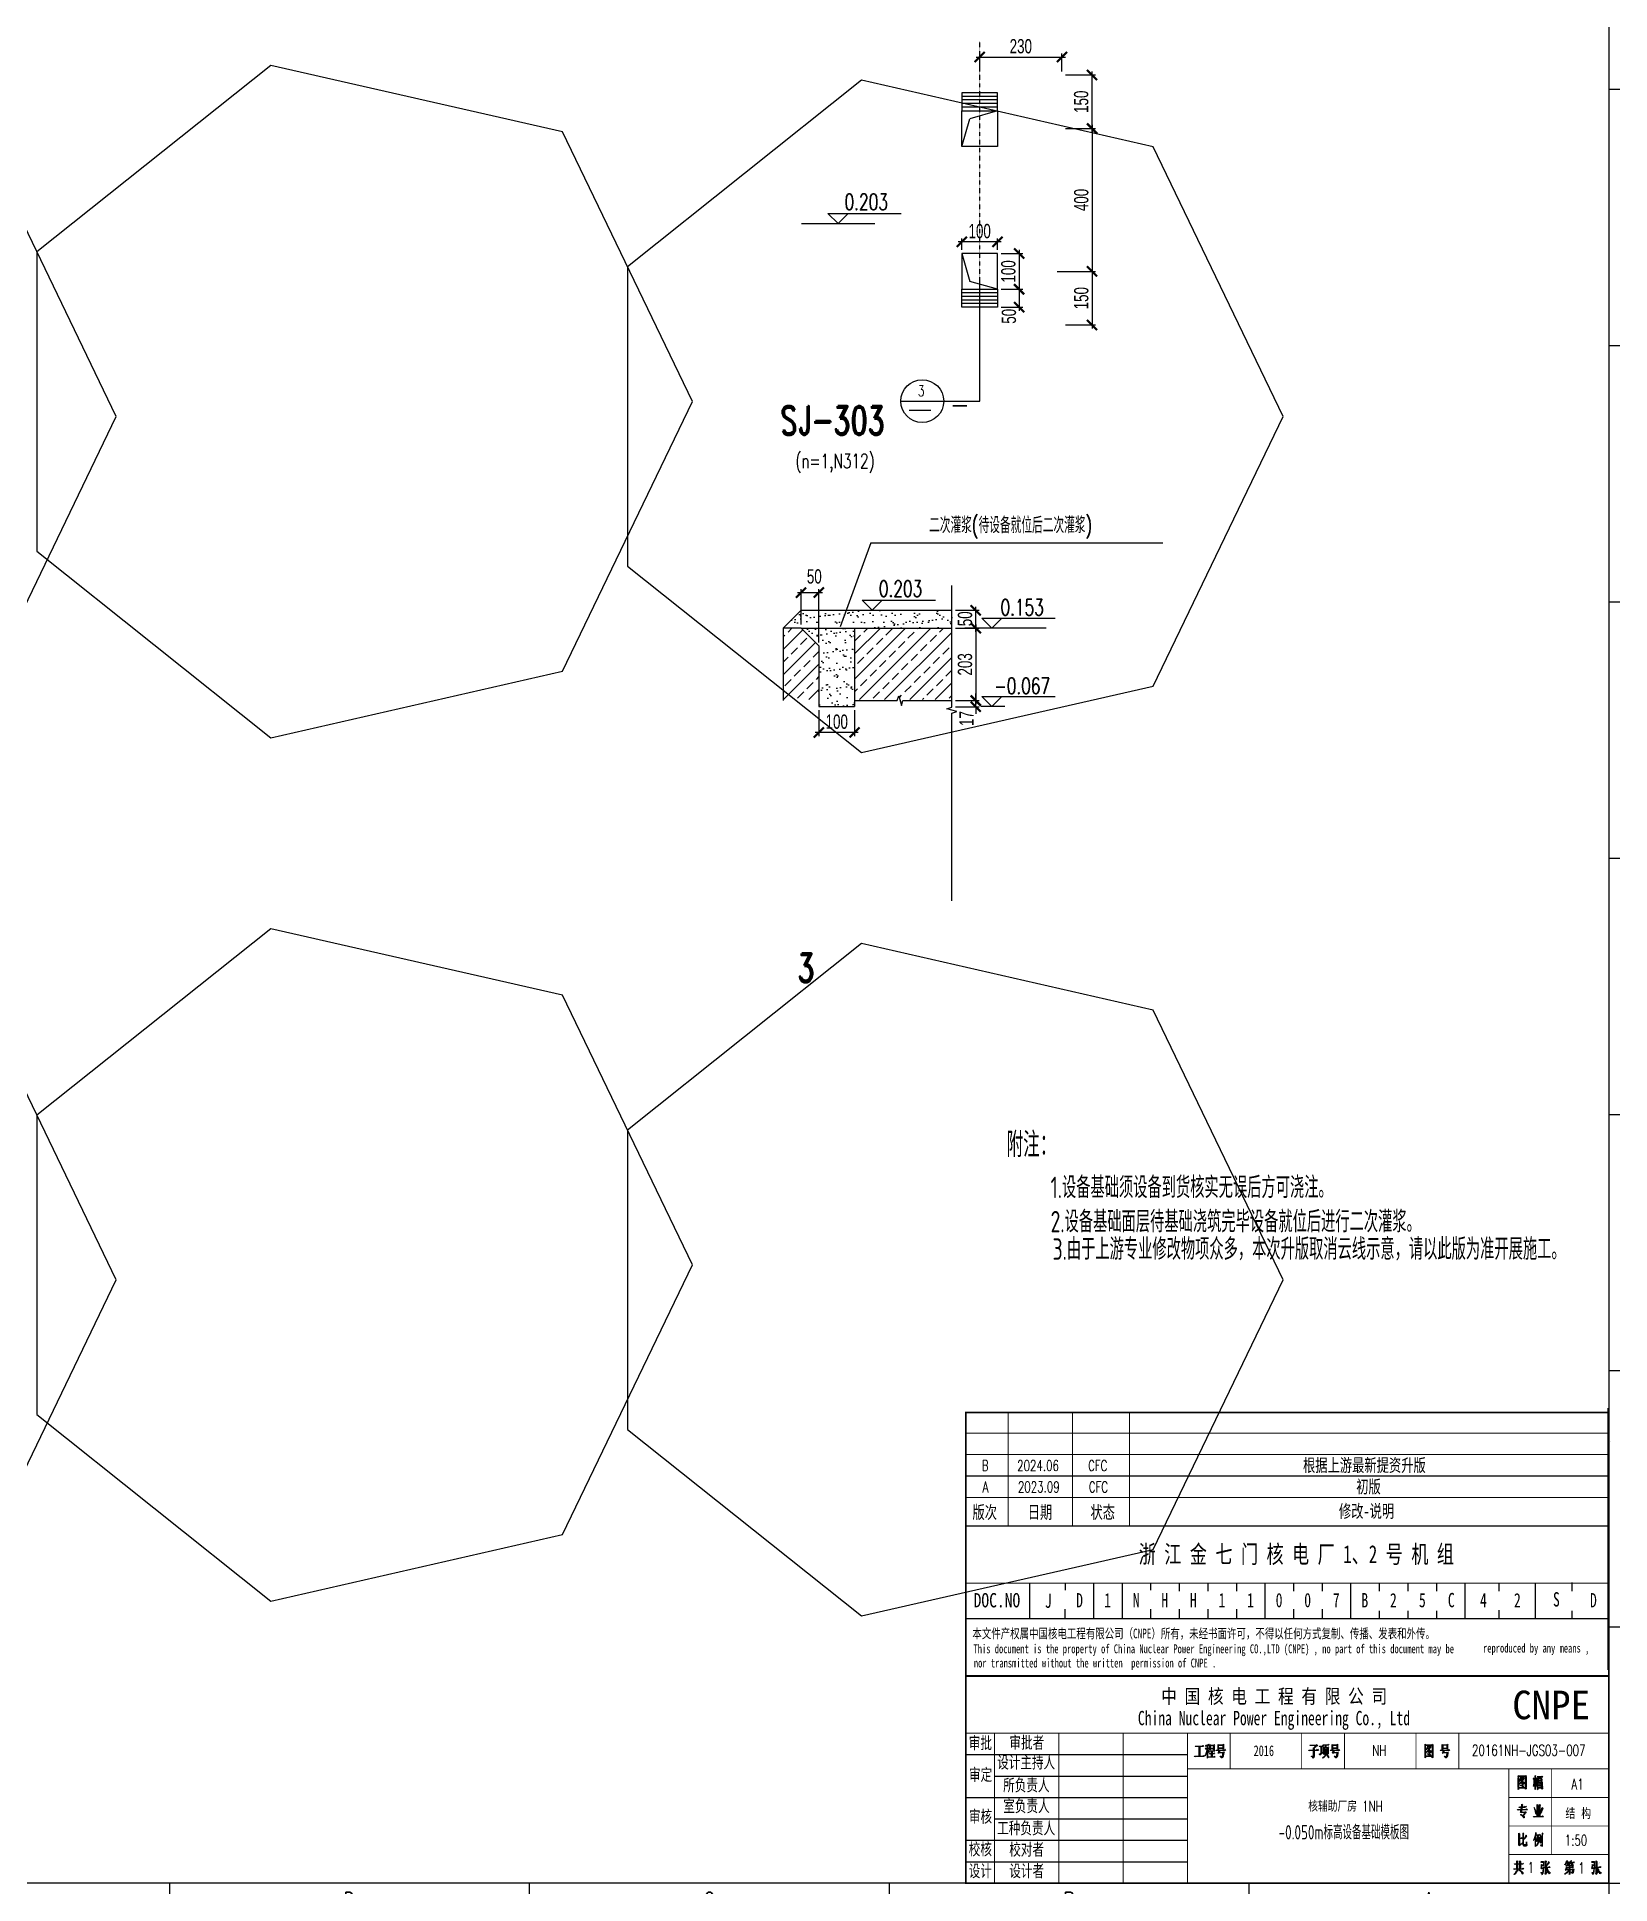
# Model space of a CAD drawing. Extents: x -383207 to 558143, y -95136 to 11777.
# Drawn here: x 172504 to 194527, y -93129 to -67272 of the extents above; entities that cross this region are included whole.
import ezdxf
from ezdxf.enums import TextEntityAlignment as Align

# ---------------------------------------------------------------- set-up
doc = ezdxf.new("R2010")
doc.units = 0
doc.linetypes.add('CONTINOUS', pattern=[0])
doc.linetypes.add('DASHDOT2', pattern=[0.5, 0.25, -0.125, 0, -0.125])
doc.layers.get('0').update_dxf_attribs({"linetype": 'CONTINUOUS'})
doc.layers.get('Defpoints').update_dxf_attribs({"linetype": 'CONTINUOUS'})
for name, color, linetype in [('1', 7, 'CONTINUOUS'), ('BORDER', 7, 'CONTINUOUS'), ('C77(文本)', 7, 'CONTINUOUS'), ('DIM', 3, 'CONTINUOUS'), ('PUB_TEXT', 7, 'CONTINUOUS'), ('TEXT', 4, 'CONTINUOUS'), ('TK', 4, 'CONTINUOUS'), ('图框', 4, 'CONTINOUS'), ('布置专业升版-B版', 1, 'CONTINUOUS'), ('河北布置专业D2条件20221124', 4, 'CONTINUOUS'), ('河北布置专业D2条件20240310', 4, 'CONTINUOUS')]:
    doc.layers.add(name, color=color, linetype=linetype)
doc.styles.add('ACP1000普通样式', font='tssdeng.shx', dxfattribs={"width": 0.7, "bigfont": 'tssdchn.shx'})
doc.styles.add('bine', font='binee.shx', dxfattribs={"width": 0.7, "bigfont": 'binec.shx'})
doc.styles.add('CHINESE-3', font='romand.shx', dxfattribs={"width": 0.8, "bigfont": 'ochinese.shx'})
doc.styles.add('HZ', font='TXT.shx', dxfattribs={"width": 0.7, "bigfont": 'hz.shx'})
doc.styles.add('RH', font='romans.shx', dxfattribs={"width": 0.7, "bigfont": 'hz.shx'})
doc.styles.add('RO', font='romand.shx', dxfattribs={"width": 0.8, "bigfont": 'ochinese.shx'})
doc.styles.add('romand', font='romand.shx', dxfattribs={"width": 0.7, "height": 200, "bigfont": 'OCHINESE.shx'})
doc.styles.add('S1', font='tssdeng.shx', dxfattribs={"width": 0.7, "bigfont": 'tssdchn.shx'})
doc.styles.add('TSSD_Dimension', font='Tssdeng.shx', dxfattribs={"width": 0.7, "bigfont": 'tssdchn.shx'})
doc.styles.add('宋体', font='', dxfattribs={"width": 0.7})
doc.styles.get('宋体').set_extended_font_data('SimSun')
doc.dimstyles.new('D0条件', dxfattribs={"dimscale": 100, "dimtxt": 2, "dimasz": 1, "dimexe": 0.5, "dimexo": 0.5, "dimgap": 0.5, "dimtad": 1, "dimdec": 0, "dimlfac": 0.1, "dimzin": 0, "dimdsep": 46, "dimtxsty": 'bine', "dimblk": 'ARCHTICK', "dimcen": 1, "dimdle": 0.5, "dimclrd": 3, "dimclre": 3, "dimclrt": 3, "dimadec": 0, "dimazin": 0, "dimtfac": 1, "dimtdec": 0, "dimtmove": 2, "dimatfit": 2, "dimldrblk": 'ARCHTICK', "dimfxl": 1, "dimtolj": 1, "dimtzin": 0, "dimarcsym": 1})

msp = doc.modelspace()

# ---------------------------------------------------------------- texts
at = {"color": 2, "style": '宋体', "width": 0.7}
msp.add_text('浙 江 金 七 门 核 电 厂 1、2 号 机 组', height=250.012, dxfattribs=at).set_placement((187928.7, -88635.3))
at = {"color": 2, "linetype": 'Continuous', "attachment_point": 5, "style": '宋体'}
for s, width, insert, char_height in [('J', 288.754, (186661.4, -89164.7), 200), ('D', 338.022, (187100, -89156.9), 200), ('1', 338.022, (187493.2, -89155.8), 200), ('N', 338.022, (187893.2, -89155.8), 200), ('H', 5000.245, (188293.2, -89155.8), 200), ('H', 338.022, (188693.2, -89155.8), 200), ('1', 338.022, (189093.3, -89155.8), 200), ('1', 338.022, (189493.3, -89155.8), 200), ('0', 338.022, (189893.3, -89155.8), 200), ('B', 338.022, (191093.4, -89155.8), 200), ('2', 338.022, (191493.4, -89155.8), 200), ('5', 338.022, (191899, -89155.8), 200), ('C', 338.022, (192304, -89155.8), 200), ('4', 338.022, (192754.1, -89155.8), 200), ('2', 338.022, (193229.1, -89155.8), 200), ('S', 338.022, (193775.4, -89145.3), 200), ('D', 338.022, (194293.5, -89155.8), 200), ('2016', 865.482, (189679.8, -91263.3), 150.01)]:
    msp.add_mtext_dynamic_manual_height_columns(s, width=width, gutter_width=50, heights=[0], dxfattribs=dict(at, insert=insert, char_height=char_height))
at = {"color": 1, "linetype": 'Continuous', "char_height": 200, "attachment_point": 5, "style": '宋体'}
for s, insert in [('0', (190293.3, -89155.8)), ('7', (190693.3, -89155.8))]:
    msp.add_mtext_dynamic_manual_height_columns(s, width=200.01, gutter_width=2, heights=[0], dxfattribs=dict(at, insert=insert))
at = {"color": 2, "char_height": 170.008, "attachment_point": 1, "style": '宋体'}
for s, width, heights, insert in [('\\pi40.01311;审批', 400.02, [222], (185509.5, -91067.5)), ('\\pi185.94214;审批者', 859.809, [0], (185932.1, -91061.9)), ('\\pi42.32712;审定', 400.02, [0], (185509.5, -91512)), ('\\pi15.03637;设计主持人', 859.809, [0], (185932.1, -91338.3)), ('\\pi98.34053;所负责人', 859.809, [0], (185932.1, -91658.3)), ('\\pi99.66282;室负责人', 859.809, [0], (185932.1, -91950)), ('\\pi41.66597;审核', 400.02, [0], (185509.5, -92097.7)), ('\\pi14.7058;工种负责人', 859.809, [0], (185932.1, -92259.8)), ('\\pi39.35197;校核', 400.02, [0], (185509.5, -92554.1)), ('\\pi183.62813;校对者', 859.809, [221], (185932.1, -92559)), ('\\pi39.0214;设计', 400.02, [0], (185509.5, -92859.2)), ('\\pi184.61985;设计者', 859.809, [221], (185932.1, -92859.2))]:
    msp.add_mtext_dynamic_manual_height_columns(s, width=width, gutter_width=50, heights=heights, dxfattribs=dict(at, insert=insert))
at = {"layer": '1', "color": 2, "style": '宋体'}
for s, height, width, p in [('根据上游最新提资升版', 180, 0.7, (190228.3, -87355.6)), ('初版', 180.01, 0.7, (190973.2, -87655.7)), ('版次', 180.01, 0.7, (185601.3, -88012.9)), ('日期 ', 180.01, 0.7, (186374, -88012.9)), ('状态', 180.01, 0.7, (187252.7, -88012.9)), ('修改-说明', 180.01, 0.7, (190730.9, -87998.1)), ('DOC.NO', 200.01, 0.8, (185616.8, -89255.6)), ('中 国 核 电 工 程 有 限 公 司', 200.01, 0.8, (188243.4, -90599.9)), ('China Nuclear Power Engineering Co., Ltd', 200.01, 0.7, (187917, -90905.2))]:
    msp.add_text(s, height=height, dxfattribs=dict(at, width=width)).set_placement(p)
at = {"layer": '1', "color": 2, "ltscale": 0.8, "style": '宋体', "width": 0.7}
for s, height, p in [('本文件产权属中国核电工程有限公司（CNPE）所有，未经书面许可，不得以任何方式复制、传播、发表和外传。', 135.007, (185599.6, -89688.4)), ('This document is the property of China Nuclear Power Engineering CO.,LTD (CNPE) , no part of this document may be', 125.0062, (185615.3, -89898.1)), ('nor transmitted without the written  permission of CNPE .', 125.006, (185620.1, -90097.1)), ('reproduced by any means , ', 125.006, (192747.9, -89888.1))]:
    msp.add_text(s, height=height, dxfattribs=at).set_placement(p)
at = {"layer": 'C77(文本)', "style": 'S1', "width": 0.7}
msp.add_text('附注：', height=350, dxfattribs=at).set_placement((186078, -82953.1))
at = {"layer": 'PUB_TEXT', "color": 2, "style": '宋体'}
msp.add_text('CNPE', height=400.02, dxfattribs=at).set_placement((193157.6, -90821.3))
at = {"layer": 'TEXT', "width": 0.7}
for s, height, style, p in [('SJ-303', 400, 'RO', (182910.9, -72841.4)), ('(n=1,N312)', 200, 'RH', (183121.2, -73307.2))]:
    msp.add_text(s, height=height, dxfattribs=dict(at, style=style)).set_placement(p)
at = {"layer": 'TEXT', "color": 1, "style": 'ACP1000普通样式', "width": 0.7}
for s, p in [('1.设备基础须设备到货核实无误后方可浇注。', (186694.6, -83526.9)), ('2.设备基础面层待基础浇筑完毕设备就位后进行二次灌浆。', (186694.6, -84006.1))]:
    msp.add_text(s, height=300, dxfattribs=at).set_placement(p)
msp.add_text('3.由于上游专业修改物项众多，本次升版取消云线示意，请以此版为准开展施工。', height=300, dxfattribs=at).set_placement((186722.5, -84480.1), align=Align.BOTTOM_LEFT)
at = {"layer": 'TK', "color": 2}
for s, height, style, width, p in [('B', 150, 'romand', 0.7, (185732.2, -87345.4)), ('2024.06', 150, 'romand', 0.7, (186226.7, -87345.4)), ('CFC', 150, 'romand', 0.7, (187219.8, -87345.4)), ('A', 150, 'romand', 0.7, (185742.1, -87645.4)), ('2023.09', 150.01, 'romand', 0.7, (186236.6, -87645.4)), ('CFC', 150.01, 'romand', 0.7, (187229.8, -87645.4)), ('NH', 150.01, 'romand', 0.7, (191198, -91333.2)), ('结 构', 150.01, 'CHINESE-3', 0.8, (193902.2, -92217.3))]:
    msp.add_text(s, height=height, dxfattribs=dict(at, style=style, width=width)).set_placement(p)
at = {"layer": 'TK', "color": 1, "width": 0.7}
for s, height, style, p in [('20161NH-JGS03-007', 150.007, 'romand', (192594.5, -91332.1)), ('A1', 150.01, 'romand', (193986.1, -91806)), ('核辅助厂房 1NH ', 150.01, 'RH', (190301.4, -92115.3)), ('-0.050m标高设备基础模板图', 200.01, 'TSSD_Dimension', (189887, -92504.1)), ('1:50', 150.01, 'romand', (193892.5, -92591.3))]:
    msp.add_text(s, height=height, dxfattribs=dict(at, style=style)).set_placement(p)
at = {"layer": 'TK', "color": 4, "style": 'romand', "width": 0.7}
for p in [(193372.4, -92973.7), (194081.2, -92979.4)]:
    msp.add_text('1', height=150, dxfattribs=at).set_placement(p)
at = {"layer": '河北布置专业D2条件20221124', "color": 6, "linetype": 'ByBlock', "ltscale": 0.5, "style": 'RH', "width": 0.7}
for s, p in [('0.203', (184114.3, -69692.9, 0)), ('二次灌浆(待设备就位后二次灌浆)', (186135.8, -74218.8, 0)), ('0.203', (184593.8, -75108)), ('0.153', (186296.9, -75369.3, 0)), ('-0.067', (186296.9, -76468.3))]:
    msp.add_text(s, height=225, dxfattribs=at).set_placement(p, align=Align.CENTER)
at = {"layer": '河北布置专业D2条件20221124', "color": 6, "linetype": 'ByBlock', "ltscale": 0.5, "style": 'RO', "width": 0.7}
msp.add_text('3', height=400, dxfattribs=at).set_placement((183151.3, -80504.2))
at = {"layer": '河北布置专业D2条件20240310', "color": 6, "style": 'RO', "width": 0.7}
msp.add_text('3', height=150, dxfattribs=at).set_placement((184837.6, -72301.5))

# ---------------------------------------------------------------- blocks, each defined once
blk = doc.blocks.new('_ArchTick')
at = {"color": 0}
blk.add_lwpolyline([(-0.71, -0.71, 0.3, 0.3, 0), (0.71, 0.71, 0.5, 0.5, 0)], format="xyseb", dxfattribs=at)
blk = doc.blocks.new('*D70')
at = {"layer": 'Defpoints', "color": 0, "transparency": 16777216}
for p in [(186854, -67553), (185702, -67804), (186854, -67804)]:
    blk.add_point(p, dxfattribs=at)
at = {"layer": '河北布置专业D2条件20221124', "color": 3, "lineweight": -2, "transparency": 16777216}
for p, q in [((185652, -67553), (186904, -67553)), ((185702, -67754), (185702, -67503)), ((186854, -67754), (186854, -67503))]:
    blk.add_line(p, q, dxfattribs=at)
at = {"layer": '河北布置专业D2条件20221124', "color": 3, "lineweight": -2, "transparency": 16777216, "xscale": 100, "yscale": 100, "zscale": 100, "rotation": 180}
blk.add_blockref('_ArchTick', (185702, -67553), dxfattribs=at)
at = {"layer": '河北布置专业D2条件20221124', "color": 3, "lineweight": -2, "transparency": 16777216, "xscale": 100, "yscale": 100, "zscale": 100}
blk.add_blockref('_ArchTick', (186854, -67553), dxfattribs=at)
at = {"layer": '河北布置专业D2条件20221124', "color": 3, "transparency": 16777216, "insert": (186278, -67403), "char_height": 200, "attachment_point": 5, "style": 'bine'}
blk.add_mtext('\\A1;230', dxfattribs=at)
blk = doc.blocks.new('*D71')
at = {"layer": 'Defpoints', "color": 0, "transparency": 16777216}
for p in [(186854, -67804), (186854, -68554), (187274, -68554)]:
    blk.add_point(p, dxfattribs=at)
at = {"layer": '河北布置专业D2条件20221124', "color": 3, "lineweight": -2, "transparency": 16777216}
for p, q in [((186904, -67804), (187324, -67804)), ((187274, -67754), (187274, -68604)), ((186904, -68554), (187324, -68554))]:
    blk.add_line(p, q, dxfattribs=at)
at = {"layer": '河北布置专业D2条件20221124', "color": 3, "lineweight": -2, "transparency": 16777216, "xscale": 100, "yscale": 100, "zscale": 100}
for p, rotation in [((187274, -67804), 90), ((187274, -68554), 270)]:
    blk.add_blockref('_ArchTick', p, dxfattribs=dict(at, rotation=rotation))
at = {"layer": '河北布置专业D2条件20221124', "color": 3, "transparency": 16777216, "insert": (187124, -68179), "char_height": 200, "attachment_point": 5, "rotation": 90, "style": 'bine'}
blk.add_mtext('\\A1;150', dxfattribs=at)
blk = doc.blocks.new('*D72')
at = {"layer": 'Defpoints', "color": 0, "transparency": 16777216}
for p in [(186903, -68554), (186825, -70554), (187275, -70554)]:
    blk.add_point(p, dxfattribs=at)
at = {"layer": '河北布置专业D2条件20221124', "color": 3, "lineweight": -2, "transparency": 16777216}
for p, q in [((187275, -68504), (187275, -70604)), ((186953, -68554), (187325, -68554)), ((186875, -70554), (187325, -70554))]:
    blk.add_line(p, q, dxfattribs=at)
at = {"layer": '河北布置专业D2条件20221124', "color": 3, "lineweight": -2, "transparency": 16777216, "xscale": 100, "yscale": 100, "zscale": 100}
for p, rotation in [((187275, -68554), 90), ((187275, -70554), 270)]:
    blk.add_blockref('_ArchTick', p, dxfattribs=dict(at, rotation=rotation))
at = {"layer": '河北布置专业D2条件20221124', "color": 3, "transparency": 16777216, "insert": (187125, -69554), "char_height": 200, "attachment_point": 5, "rotation": 90, "style": 'bine'}
blk.add_mtext('\\A1;400', dxfattribs=at)
blk = doc.blocks.new('*D73')
at = {"layer": 'Defpoints', "color": 0, "transparency": 16777216}
for p in [(186736, -70554), (186854, -71304), (187275, -71304)]:
    blk.add_point(p, dxfattribs=at)
at = {"layer": '河北布置专业D2条件20221124', "color": 3, "lineweight": -2, "transparency": 16777216}
for p, q in [((186786, -70554), (187325, -70554)), ((187275, -70504), (187275, -71354)), ((186904, -71304), (187325, -71304))]:
    blk.add_line(p, q, dxfattribs=at)
at = {"layer": '河北布置专业D2条件20221124', "color": 3, "lineweight": -2, "transparency": 16777216, "xscale": 100, "yscale": 100, "zscale": 100}
for p, rotation in [((187275, -70554), 90), ((187275, -71304), 270)]:
    blk.add_blockref('_ArchTick', p, dxfattribs=dict(at, rotation=rotation))
at = {"layer": '河北布置专业D2条件20221124', "color": 3, "transparency": 16777216, "insert": (187125, -70929), "char_height": 200, "attachment_point": 5, "rotation": 90, "style": 'bine'}
blk.add_mtext('\\A1;150', dxfattribs=at)
blk = doc.blocks.new('*D84')
at = {"layer": 'Defpoints', "color": 0, "transparency": 16777216}
for p in [(185952, -70304), (185952, -70804), (186254, -70804)]:
    blk.add_point(p, dxfattribs=at)
at = {"layer": '河北布置专业D2条件20221124', "color": 3, "lineweight": -2, "transparency": 16777216}
for p, q in [((186002, -70304), (186304, -70304)), ((186254, -70254), (186254, -70854)), ((186002, -70804), (186304, -70804))]:
    blk.add_line(p, q, dxfattribs=at)
at = {"layer": '河北布置专业D2条件20221124', "color": 3, "lineweight": -2, "transparency": 16777216, "xscale": 100, "yscale": 100, "zscale": 100}
for p, rotation in [((186254, -70304), 90), ((186254, -70804), 270)]:
    blk.add_blockref('_ArchTick', p, dxfattribs=dict(at, rotation=rotation))
at = {"layer": '河北布置专业D2条件20221124', "color": 3, "transparency": 16777216, "insert": (186104, -70554), "char_height": 200, "attachment_point": 5, "rotation": 90, "style": 'bine'}
blk.add_mtext('\\A1;100', dxfattribs=at)
blk = doc.blocks.new('*D85')
at = {"layer": 'Defpoints', "color": 0, "transparency": 16777216}
for p in [(185952, -70804), (185952, -71054), (186254, -71054)]:
    blk.add_point(p, dxfattribs=at)
at = {"layer": '河北布置专业D2条件20221124', "color": 3, "lineweight": -2, "transparency": 16777216}
for p, q in [((186002, -70804), (186304, -70804)), ((186254, -70754), (186254, -71104)), ((186002, -71054), (186304, -71054))]:
    blk.add_line(p, q, dxfattribs=at)
at = {"layer": '河北布置专业D2条件20221124', "color": 3, "lineweight": -2, "transparency": 16777216, "xscale": 100, "yscale": 100, "zscale": 100}
for p, rotation in [((186254, -70804), 90), ((186254, -71054), 270)]:
    blk.add_blockref('_ArchTick', p, dxfattribs=dict(at, rotation=rotation))
at = {"layer": '河北布置专业D2条件20221124', "color": 3, "transparency": 16777216, "insert": (186112, -71182), "char_height": 200, "attachment_point": 5, "rotation": 90, "style": 'bine'}
blk.add_mtext('\\A1;50', dxfattribs=at)
blk = doc.blocks.new('*D86')
at = {"layer": 'Defpoints', "color": 0, "transparency": 16777216}
for p in [(185452, -70141), (185452, -70304), (185952, -70304)]:
    blk.add_point(p, dxfattribs=at)
at = {"layer": '河北布置专业D2条件20221124', "color": 3, "lineweight": -2, "transparency": 16777216}
for p, q in [((186002, -70141), (185402, -70141)), ((185452, -70254), (185452, -70091)), ((185952, -70254), (185952, -70091))]:
    blk.add_line(p, q, dxfattribs=at)
at = {"layer": '河北布置专业D2条件20221124', "color": 3, "lineweight": -2, "transparency": 16777216, "xscale": 100, "yscale": 100, "zscale": 100, "rotation": 180}
blk.add_blockref('_ArchTick', (185452, -70141), dxfattribs=at)
at = {"layer": '河北布置专业D2条件20221124', "color": 3, "lineweight": -2, "transparency": 16777216, "xscale": 100, "yscale": 100, "zscale": 100}
blk.add_blockref('_ArchTick', (185952, -70141), dxfattribs=at)
at = {"layer": '河北布置专业D2条件20221124', "color": 3, "transparency": 16777216, "insert": (185702, -69991), "char_height": 200, "attachment_point": 5, "style": 'bine'}
blk.add_mtext('\\A1;100', dxfattribs=at)
blk = doc.blocks.new('*D87')
at = {"layer": 'Defpoints', "color": 0, "linetype": 'ByBlock', "ltscale": 0.5, "transparency": 16777216}
for p in [(185312, -75298), (185647, -75298), (185312, -75548)]:
    blk.add_point(p, dxfattribs=at)
at = {"layer": '河北布置专业D2条件20221124', "color": 3, "linetype": 'ByBlock', "lineweight": -2, "ltscale": 0.5, "transparency": 16777216}
for p, q in [((185362, -75298), (185697, -75298)), ((185647, -75598), (185647, -75248)), ((185362, -75548), (185697, -75548))]:
    blk.add_line(p, q, dxfattribs=at)
at = {"layer": '河北布置专业D2条件20221124', "color": 3, "linetype": 'ByBlock', "lineweight": -2, "ltscale": 0.5, "transparency": 16777216, "xscale": 100, "yscale": 100, "zscale": 100}
for p, rotation in [((185647, -75298), 90), ((185647, -75548), 270)]:
    blk.add_blockref('_ArchTick', p, dxfattribs=dict(at, rotation=rotation))
at = {"layer": '河北布置专业D2条件20221124', "color": 3, "linetype": 'ByBlock', "ltscale": 0.5, "transparency": 16777216, "insert": (185497, -75417), "char_height": 200, "attachment_point": 5, "rotation": 90, "style": 'bine'}
blk.add_mtext('\\A1;50', dxfattribs=at)
blk = doc.blocks.new('*D88')
at = {"layer": 'Defpoints', "color": 0, "linetype": 'ByBlock', "ltscale": 0.5, "transparency": 16777216}
for p in [(183451, -75050), (183201, -75548), (183451, -75798)]:
    blk.add_point(p, dxfattribs=at)
at = {"layer": '河北布置专业D2条件20221124', "color": 3, "linetype": 'ByBlock', "lineweight": -2, "ltscale": 0.5, "transparency": 16777216}
for p, q in [((183151, -75050), (183501, -75050)), ((183201, -75498), (183201, -75000)), ((183451, -75748), (183451, -75000))]:
    blk.add_line(p, q, dxfattribs=at)
at = {"layer": '河北布置专业D2条件20221124', "color": 3, "linetype": 'ByBlock', "lineweight": -2, "ltscale": 0.5, "transparency": 16777216, "xscale": 100, "yscale": 100, "zscale": 100, "rotation": 180}
blk.add_blockref('_ArchTick', (183201, -75050), dxfattribs=at)
at = {"layer": '河北布置专业D2条件20221124', "color": 3, "linetype": 'ByBlock', "lineweight": -2, "ltscale": 0.5, "transparency": 16777216, "xscale": 100, "yscale": 100, "zscale": 100}
blk.add_blockref('_ArchTick', (183451, -75050), dxfattribs=at)
at = {"layer": '河北布置专业D2条件20221124', "color": 3, "linetype": 'ByBlock', "ltscale": 0.5, "transparency": 16777216, "insert": (183387, -74825), "char_height": 200, "attachment_point": 5, "style": 'bine'}
blk.add_mtext('\\A1;50', dxfattribs=at)
blk = doc.blocks.new('*D74')
at = {"layer": 'Defpoints', "color": 0, "linetype": 'ByBlock', "ltscale": 0.5, "transparency": 16777216}
for p in [(185312, -75548), (185312, -76562, 0), (185647, -76562)]:
    blk.add_point(p, dxfattribs=at)
at = {"layer": '河北布置专业D2条件20221124', "color": 3, "linetype": 'ByBlock', "lineweight": -2, "ltscale": 0.5, "transparency": 16777216}
for p, q in [((185647, -75498), (185647, -76612)), ((185362, -75548), (185697, -75548)), ((185362, -76562), (185697, -76562))]:
    blk.add_line(p, q, dxfattribs=at)
at = {"layer": '河北布置专业D2条件20221124', "color": 3, "linetype": 'ByBlock', "lineweight": -2, "ltscale": 0.5, "transparency": 16777216, "xscale": 100, "yscale": 100, "zscale": 100}
for p, rotation in [((185647, -75548), 90), ((185647, -76562), 270)]:
    blk.add_blockref('_ArchTick', p, dxfattribs=dict(at, rotation=rotation))
at = {"layer": '河北布置专业D2条件20221124', "color": 3, "linetype": 'ByBlock', "ltscale": 0.5, "transparency": 16777216, "insert": (185497, -76055), "char_height": 200, "attachment_point": 5, "rotation": 90, "style": 'bine'}
blk.add_mtext('\\A1;203', dxfattribs=at)
blk = doc.blocks.new('*D75')
at = {"layer": 'Defpoints', "color": 0, "linetype": 'ByBlock', "ltscale": 0.5, "transparency": 16777216}
for p in [(185312, -76562, 0), (185312, -76648), (185647, -76562)]:
    blk.add_point(p, dxfattribs=at)
at = {"layer": '河北布置专业D2条件20221124', "color": 3, "linetype": 'ByBlock', "lineweight": -2, "ltscale": 0.5, "transparency": 16777216}
for p, q in [((185647, -76562), (185647, -76462)), ((185362, -76562), (185697, -76562)), ((185362, -76648), (185697, -76648)), ((185647, -76648), (185647, -76562)), ((185647, -76648), (185647, -76748))]:
    blk.add_line(p, q, dxfattribs=at)
at = {"layer": '河北布置专业D2条件20221124', "color": 3, "linetype": 'ByBlock', "lineweight": -2, "ltscale": 0.5, "transparency": 16777216, "xscale": 100, "yscale": 100, "zscale": 100}
for p, rotation in [((185647, -76562), 270), ((185647, -76648), 90)]:
    blk.add_blockref('_ArchTick', p, dxfattribs=dict(at, rotation=rotation))
at = {"layer": '河北布置专业D2条件20221124', "color": 3, "linetype": 'ByBlock', "ltscale": 0.5, "transparency": 16777216, "insert": (185518, -76813), "char_height": 200, "attachment_point": 5, "rotation": 90, "style": 'bine'}
blk.add_mtext('\\A1;17', dxfattribs=at)
blk = doc.blocks.new('*D76')
at = {"layer": 'Defpoints', "color": 0, "linetype": 'ByBlock', "ltscale": 0.5, "transparency": 16777216}
for p in [(183451, -76647, 0), (183951, -76647), (183451, -77008)]:
    blk.add_point(p, dxfattribs=at)
at = {"layer": '河北布置专业D2条件20221124', "color": 3, "linetype": 'ByBlock', "lineweight": -2, "ltscale": 0.5, "transparency": 16777216}
for p, q in [((183451, -76697), (183451, -77058)), ((183951, -76697), (183951, -77058)), ((184001, -77008), (183401, -77008))]:
    blk.add_line(p, q, dxfattribs=at)
at = {"layer": '河北布置专业D2条件20221124', "color": 3, "linetype": 'ByBlock', "lineweight": -2, "ltscale": 0.5, "transparency": 16777216, "xscale": 100, "yscale": 100, "zscale": 100, "rotation": 180}
blk.add_blockref('_ArchTick', (183451, -77008), dxfattribs=at)
at = {"layer": '河北布置专业D2条件20221124', "color": 3, "linetype": 'ByBlock', "lineweight": -2, "ltscale": 0.5, "transparency": 16777216, "xscale": 100, "yscale": 100, "zscale": 100}
blk.add_blockref('_ArchTick', (183951, -77008), dxfattribs=at)
at = {"layer": '河北布置专业D2条件20221124', "color": 3, "linetype": 'ByBlock', "ltscale": 0.5, "transparency": 16777216, "insert": (183701, -76858), "char_height": 200, "attachment_point": 5, "style": 'bine'}
blk.add_mtext('\\A1;100', dxfattribs=at)
blk = doc.blocks.new('会签')
at = {"color": 0}
for p, q in [((3629.69, -1305.73), (3604.69, -1305.73)), ((3611.37, -1424.73), (3611.37, -1305.73)), ((3629.69, -1312.73), (3604.69, -1312.73)), ((3629.69, -1319.73), (3604.69, -1319.73)), ((3629.69, -1326.73), (3604.69, -1326.73)), ((3629.69, -1333.73), (3604.69, -1333.73)), ((3629.69, -1340.73), (3604.69, -1340.73)), ((3629.69, -1347.73), (3604.69, -1347.73)), ((3629.69, -1354.73), (3604.69, -1354.73)), ((3629.69, -1361.73), (3604.69, -1361.73)), ((3629.69, -1368.73), (3604.69, -1368.73)), ((3629.69, -1375.73), (3604.69, -1375.73)), ((3629.69, -1382.73), (3604.69, -1382.73)), ((3629.69, -1389.73), (3604.69, -1389.73)), ((3629.69, -1396.73), (3604.69, -1396.73)), ((3629.69, -1403.73), (3604.69, -1403.73)), ((3629.69, -1410.73), (3604.69, -1410.73)), ((3629.69, -1417.73), (3604.69, -1417.73)), ((3629.69, -1424.73), (3604.69, -1424.73))]:
    blk.add_line(p, q, dxfattribs=at)
at = {"color": 0, "style": 'bine', "width": 0.7}
for s, height, p in [('会 签  ', 6, (3622.23, -1302.52)), ('工种签字及日期', 3.3, (3616.78, -1310.89))]:
    blk.add_text(s, height=height, dxfattribs=at).set_placement(p, align=Align.CENTER)
blk = doc.blocks.new('tk')
at = {"color": 4}
for p, q in [((677531, -69999), (719581, -69999)), ((677531, -99699), (677531, -69999)), ((678281, -88767), (678281, -69999)), ((678781, -70499), (678781, -69999)), ((683818, -69999), (683818, -70499)), ((688856, -69999), (688856, -70499)), ((693893, -69999), (693893, -70499)), ((698931, -69999), (698931, -70499)), ((703968, -69999), (703968, -70499)), ((709006, -69999), (709006, -70499)), ((714043, -69999), (714043, -70499)), ((719081, -70499), (719081, -69999)), ((719581, -69999), (719581, -99699)), ((678781, -70499), (678281, -70499)), ((678781, -70499), (719081, -70499)), ((678781, -99199), (678781, -70499)), ((719081, -70499), (719081, -99199)), ((719081, -70499), (719581, -70499)), ((678281, -74086), (678781, -74086)), ((719081, -74086), (719581, -74086)), ((678281, -77674), (678781, -77674)), ((719081, -77674), (719581, -77674)), ((678281, -81261), (678781, -81261)), ((719081, -81261), (719581, -81261)), ((678281, -84849), (678781, -84849)), ((719081, -84849), (719081, -99199)), ((719081, -84849), (719081, -99199)), ((719081, -84849), (719081, -99199)), ((719081, -84849), (719081, -99199)), ((719081, -84849), (719581, -84849)), ((719081, -88436), (719581, -88436)), ((719081, -92024), (719581, -92024)), ((678281, -99699), (678281, -94702)), ((678281, -95611), (678781, -95611)), ((719081, -95611), (719581, -95611)), ((678781, -99199), (678281, -99199)), ((719081, -99199), (678781, -99199)), ((678781, -99199), (678781, -99699)), ((683818, -99199), (683818, -99699)), ((688856, -99199), (688856, -99699)), ((693893, -99199), (693893, -99699)), ((698931, -99199), (698931, -99699)), ((703968, -99199), (703968, -99699)), ((709006, -99199), (709006, -99699)), ((709006, -99199), (709006, -99699)), ((714043, -99199), (714043, -99699)), ((719081, -99199), (719081, -99699)), ((719081, -99199), (719581, -99199)), ((719581, -99699), (677531, -99699))]:
    blk.add_line(p, q, dxfattribs=at)
at = {"color": 4, "xscale": 50, "yscale": 50, "zscale": 50}
blk.add_blockref('会签', (497299, -23462), dxfattribs=at)
at = {"color": 4, "style": 'HZ', "width": 0.7}
for s, p in [('H', (681300, -70374)), ('G', (686337, -70374)), ('F', (691375, -70374)), ('E', (696412, -70374)), ('D', (701450, -70374)), ('C', (706487, -70374)), ('B', (711525, -70374)), ('A', (716562, -70374)), ('8', (678529, -72398)), ('8', (719329, -72398)), ('7', (678529, -75986)), ('7', (719329, -75986)), ('6', (678529, -79573)), ('6', (719329, -79573)), ('5', (678529, -83161)), ('5', (719329, -83161)), ('4', (678529, -86748)), ('4', (719329, -86748)), ('3', (719329, -90336)), ('2', (719329, -93923)), ('2', (678529, -95164)), ('1', (678529, -97511)), ('1', (719329, -97511)), ('H', (681300, -99574)), ('G', (686337, -99574)), ('F', (691375, -99574)), ('E', (696412, -99574)), ('D', (701450, -99574)), ('C', (706487, -99574)), ('B', (711525, -99574)), ('A', (716562, -99574))]:
    blk.add_text(s, height=250, dxfattribs=at).set_placement(p, align=Align.CENTER)

# ---------------------------------------------------------------- dimensions: what is measured, and where the dimension line sits
at = {"layer": '河北布置专业D2条件20221124', "color": 6}
for p1, p2, distance, picture, middle in [((185702.3, -67804.4, 0), (186853.8, -67804.4, 0), 251.5, '*D70', (186278.1, -67403, 0)), ((186853.8, -67804.4, 0), (186853.8, -68554.4, 0), 420.4, '*D71', (187124.2, -68179.4, 0)), ((185952.3, -70304.4, 0), (185452.3, -70304.4, 0), -163.8, '*D86', (185702.3, -69990.7, 0)), ((185952.3, -70304.4, 0), (185952.3, -70804.4, 0), 301.9, '*D84', (186104.2, -70554.4, 0))]:
    dim = msp.add_aligned_dim(p1=p1, p2=p2, distance=distance, dimstyle='D0条件', override={"dimlfac": 0.2, "dimadec": 1, "dimfxl": 100}, dxfattribs=at)
    dim.commit()
    dim.dimension.update_dxf_attribs({"geometry": picture, "text_midpoint": middle})
for base, p1, p2, picture, middle in [((187275, -70554.4, 0), (186903.4, -68554.4, 0), (186825, -70554.4, 0), '*D72', (187125, -69554.4, 0)), ((187275.4, -71304.4, 0), (186735.9, -70554.4, 0), (186853.8, -71304.4, 0), '*D73', (187125.4, -70929.4, 0))]:
    dim = msp.add_linear_dim(base=base, p1=p1, p2=p2, angle=90, dimstyle='D0条件', override={"dimlfac": 0.2, "dimadec": 1, "dimfxl": 100}, dxfattribs=at)
    dim.commit()
    dim.dimension.update_dxf_attribs({"geometry": picture, "text_midpoint": middle})
dim = msp.add_linear_dim(base=(186254.2, -71054.4, 0), p1=(185952.3, -70804.4, 0), p2=(185952.3, -71054.4, 0), angle=90, dimstyle='D0条件', override={"dimlfac": 0.2, "dimadec": 1, "dimfxl": 100}, dxfattribs=at)
dim.commit()
dim.dimension.update_dxf_attribs({"geometry": '*D85', "text_midpoint": (186111.6, -71182.5, 0), "dimtype": 160})
at = {"layer": '河北布置专业D2条件20221124', "color": 6, "linetype": 'ByBlock', "ltscale": 0.5}
dim = msp.add_linear_dim(base=(183450.9, -75049.9, 0), p1=(183200.9, -75547.6, 0), p2=(183450.9, -75797.6, 0), dimstyle='D0条件', override={"dimlfac": 0.2, "dimadec": 4, "dimfxl": 100}, dxfattribs=at)
dim.commit()
dim.dimension.update_dxf_attribs({"geometry": '*D88', "text_midpoint": (183386.8, -74824.9, 0), "dimtype": 160})
for base, p1, p2, picture, middle, dimtype in [((185647.1, -75297.6, 0), (185311.7, -75547.6, 0), (185311.7, -75297.6, 0), '*D87', (185497, -75417.3, 0), 161), ((185647.1, -76562.2), (185311.7, -76647.6), (185311.7, -76562.2, 0), '*D75', (185518, -76812.8), 160)]:
    dim = msp.add_linear_dim(base=base, p1=p1, p2=p2, angle=90, dimstyle='D0条件', override={"dimlfac": 0.2, "dimadec": 4, "dimfxl": 100}, dxfattribs=at)
    dim.commit()
    dim.dimension.update_dxf_attribs({"geometry": picture, "text_midpoint": middle, "dimtype": dimtype})
dim = msp.add_linear_dim(base=(185647.1, -76562.2), p1=(185311.7, -75547.6), p2=(185311.7, -76562.2, 0), angle=90, dimstyle='D0条件', override={"dimlfac": 0.2, "dimadec": 4, "dimfxl": 100}, dxfattribs=at)
dim.commit()
dim.dimension.update_dxf_attribs({"geometry": '*D74', "text_midpoint": (185497.1, -76054.9)})
dim = msp.add_linear_dim(base=(183450.9, -77007.8), p1=(183950.9, -76646.6), p2=(183450.9, -76646.6, 0), dimstyle='D0条件', override={"dimlfac": 0.2, "dimadec": 4, "dimfxl": 100}, dxfattribs=at)
dim.commit()
dim.dimension.update_dxf_attribs({"geometry": '*D76', "text_midpoint": (183700.9, -76857.8)})

# ---------------------------------------------------------------- hatches: boundary and pattern name
at = {"layer": '1'}
h = msp.add_hatch(color=2, dxfattribs=at)
h.paths.add_polyline_path([(188781.8, -91202.7), (188836.6, -91202.7), (188826.2, -91187.8), (188818.6, -91198.5), (188719, -91198.5), (188723.5, -91205.1), (188729.4, -91203.2), (188735.3, -91202.7), (188773, -91202.7), (188773, -91339.3), (188710.7, -91339.3), (188715.4, -91346), (188721.1, -91344.1), (188727, -91343.6), (188844.2, -91343.6), (188833, -91327.7), (188825, -91339.3), (188781.8, -91339.3)])
h.paths.add_polyline_path([(188894.5, -91277.4), (188894.2, -91263.4), (188894.2, -91256.8), (188899, -91263.7), (188902.5, -91270.8), (188905.4, -91278.1), (188906.1, -91280.3), (188909.2, -91287.2), (188912.5, -91285), (188913, -91283.6), (188914.4, -91275.8), (188912.2, -91268.2), (188911.8, -91267.7), (188908, -91263.4), (188902.8, -91259.2), (188896.1, -91254.7), (188894.2, -91253.5), (188894.2, -91236.9), (188918.9, -91236.9), (188909.4, -91223.6), (188903, -91232.6), (188894.2, -91232.6), (188894.2, -91191.1), (188902.8, -91189), (188909.2, -91187.5), (188913.9, -91186.8), (188915.3, -91186.8), (188907.7, -91171.9), (188904.2, -91175.4), (188899, -91179), (188892.1, -91182.8), (188888.5, -91184.5), (188881.7, -91187.3), (188875.5, -91189.7), (188869.6, -91191.6), (188864.1, -91193), (188862.2, -91193.5), (188862.2, -91196.8), (188870.3, -91195.6), (188876.9, -91194.7), (188882.6, -91193.5), (188886.9, -91192.8), (188886.9, -91232.6), (188857.7, -91232.6), (188862.2, -91239.5), (188867.4, -91236.9), (188885, -91236.9), (188884, -91244.5), (188882.6, -91252.5), (188880.7, -91261.1), (188878.6, -91269.8), (188876.2, -91279.3), (188874.1, -91286.9), (188871.7, -91294.7), (188869.1, -91302.6), (188866, -91310.4), (188862.9, -91318.5), (188859.6, -91326.5), (188858.2, -91329.4), (188859.4, -91332), (188866.9, -91319.2), (188870.5, -91312.3), (188873.8, -91304.9), (188876.9, -91297.4), (188880, -91289.5), (188882.8, -91281.2), (188885.4, -91272.7), (188886.9, -91267.7), (188886.6, -91279.3), (188886.6, -91337.7), (188886.4, -91345.3), (188886.4, -91352.4), (188886.2, -91359), (188886.2, -91364.5), (188894.9, -91358.5), (188894.9, -91355.5), (188894.7, -91351.2), (188894.7, -91339.3), (188894.5, -91331.7)])
h.paths.add_polyline_path([(188982.9, -91193.5), (188988.1, -91188.5), (188980.1, -91176.9), (188974.9, -91184.5), (188932.2, -91184.5), (188923.4, -91176.9), (188923.6, -91185.6), (188923.6, -91185.6), (188923.9, -91194.7), (188924.1, -91203.4), (188924.1, -91222.4), (188923.9, -91231.4), (188923.9, -91240.2), (188923.6, -91249), (188923.4, -91251.8), (188931.7, -91246.8), (188931.7, -91236.9), (188975.3, -91236.9), (188975.3, -91247.8), (188983.4, -91243.5), (188983.4, -91238.5), (188983.2, -91231.9), (188983.2, -91223.6), (188982.9, -91213.4)])
h.paths.add_polyline_path([(188931.7, -91188.5), (188975.3, -91188.5), (188975.3, -91232.6), (188931.7, -91232.6)], flags=16)
h.paths.add_polyline_path([(188956.6, -91266.8), (188992.2, -91266.8), (188982.9, -91253.5), (188976.5, -91262.7), (188915.8, -91262.7), (188920.5, -91269.4), (188925.8, -91266.8), (188949, -91266.8), (188949, -91303.5), (188919.4, -91303.5), (188924.1, -91310.2), (188929.3, -91307.8), (188949, -91307.8), (188949, -91346.9), (188907.3, -91346.9), (188911.8, -91353.6), (188917.7, -91351.7), (188923.4, -91351), (188996.4, -91351), (188986.5, -91337), (188979.4, -91346.9), (188956.6, -91346.9), (188956.6, -91307.8), (188989.3, -91307.8), (188980.1, -91294.3), (188973.7, -91303.5), (188956.6, -91303.5)])
h.paths.add_polyline_path([(189113.6, -91216), (189113.6, -91187.8), (189118.1, -91181.8), (189110, -91171.9), (189104.8, -91180.2), (189047, -91180.2), (189038.4, -91173.5), (189038.7, -91182.1), (189038.7, -91190.9), (189038.9, -91199.9), (189038.9, -91217.9), (189038.7, -91226.9), (189038.7, -91235.7), (189038.4, -91244), (189038.4, -91244.5), (189047, -91240.2), (189047, -91231.9), (189105.3, -91231.9), (189105.3, -91241.1), (189114.1, -91235.9), (189113.8, -91231.2), (189113.8, -91224.5)])
h.paths.add_polyline_path([(189047, -91184.5), (189105.3, -91184.5), (189105.3, -91227.6), (189047, -91227.6)], flags=16)
h.paths.add_polyline_path([(189064, -91257.7), (189141.6, -91257.7), (189130.9, -91242.8), (189123.3, -91253.5), (189010.9, -91253.5), (189015.7, -91260.1), (189020.9, -91257.7), (189054.1, -91257.7), (189052.2, -91267.2), (189050, -91275.3), (189049.3, -91277.7), (189045.5, -91285), (189042.5, -91288.6), (189049.3, -91300.2), (189054.6, -91292.6), (189108.2, -91292.6), (189106.7, -91306.6), (189105.1, -91318.2), (189103.4, -91327.5), (189101.5, -91334.8), (189099.6, -91339.6), (189097.6, -91342.5), (189093.7, -91343.8), (189088.7, -91343.8), (189082.5, -91342.6), (189075.2, -91340.3), (189068.5, -91337.7), (189068.1, -91341), (189075.2, -91346), (189080.6, -91351.2), (189084.2, -91356.6), (189085.9, -91362.3), (189086.1, -91363.5), (189093.2, -91360.7), (189098.4, -91357.8), (189099.6, -91356.9), (189104.4, -91352.4), (189107.7, -91347.6), (189109.1, -91344.3), (189110.5, -91338.9), (189112.2, -91331.5), (189113.8, -91321.8), (189115.5, -91310.2), (189116.9, -91297.6), (189122.9, -91291.9), (189114.1, -91279.3), (189107.7, -91288.6), (189055.7, -91288.6)])
h = msp.add_hatch(color=2, dxfattribs=at)
h.paths.add_polyline_path([(190382.5, -91342.2), (190382.5, -91260.1), (190443.6, -91260.1), (190430.1, -91241.9), (190420.9, -91256.1), (190382.5, -91256.1), (190382.5, -91240.2), (190388.9, -91235.2), (190383.6, -91230.2), (190389.8, -91224.1), (190395.5, -91218.6), (190401, -91213.4), (190405.9, -91208.9), (190410.7, -91204.9), (190414.9, -91201.1), (190422.3, -91196.1), (190428.2, -91193.7), (190432.5, -91193.5), (190420.9, -91174.3), (190412.6, -91184.5), (190322.9, -91184.5), (190327.7, -91191.1), (190333.4, -91189.2), (190339.3, -91188.5), (190413.3, -91188.5), (190381.3, -91227.6), (190373, -91220.3), (190373.7, -91246.6), (190373.7, -91256.1), (190309.4, -91256.1), (190314.2, -91262.7), (190320.1, -91260.8), (190325.8, -91260.1), (190373.7, -91260.1), (190373.7, -91331), (190372.3, -91339.8), (190368.9, -91341.9), (190364.9, -91341.5), (190359.2, -91340.8), (190351.6, -91339.3), (190348.1, -91338.6), (190348.1, -91342.6), (190355.4, -91346.7), (190361.1, -91351.2), (190364.9, -91356.4), (190367, -91361.9), (190367.3, -91364.5), (190373.7, -91360.7), (190378.4, -91355.7), (190381.3, -91349.5)])
h.paths.add_polyline_path([(190528.8, -91222.6), (190571.7, -91222.6), (190571.7, -91312.8), (190580, -91306.1), (190579.8, -91296.9), (190579.3, -91279.3), (190579.3, -91226), (190584.8, -91221), (190575.3, -91210.3), (190570.1, -91218.6), (190543.7, -91218.6), (190547.1, -91207.7), (190549.9, -91198.7), (190552.3, -91191.3), (190554.2, -91185.6), (190554.4, -91185.2), (190591.6, -91185.2), (190581.2, -91170.9), (190573.6, -91181.1), (190509.3, -91181.1), (190514.1, -91187.8), (190520, -91185.9), (190525.7, -91185.2), (190543.7, -91185.2), (190543.3, -91191.3), (190542.5, -91199.4), (190541.4, -91209.4), (190540.4, -91218.6), (190529.3, -91218.6), (190520.5, -91212), (190520.7, -91220.3), (190521, -91228.8), (190521, -91246.6), (190521.2, -91255.8), (190521.2, -91275.1), (190521, -91284.8), (190521, -91293.8), (190520.7, -91302.3), (190520.7, -91310.4), (190520.5, -91316.1), (190528.8, -91308.5)])
h.paths.add_polyline_path([(190501, -91295.9), (190509.8, -91290.2), (190512.4, -91288.6), (190511.2, -91285.3), (190490.1, -91295.2), (190490.1, -91204.4), (190513.6, -91204.4), (190504.1, -91191.1), (190497.2, -91200.1), (190459.3, -91200.1), (190464, -91206.8), (190469.7, -91204.9), (190475.7, -91204.4), (190482.5, -91204.4), (190482.5, -91298.5), (190473.5, -91302.8), (190466.7, -91305.9), (190461.4, -91308), (190458.1, -91309.2), (190457.6, -91309.4), (190464.5, -91325.1), (190467.6, -91319.9), (190471.6, -91316.1), (190473.8, -91314.4), (190477.1, -91312.1), (190481.4, -91309), (190486.8, -91305.2), (190493.5, -91300.9)])
h.paths.add_polyline_path([(190550.4, -91315.1), (190551.3, -91309.9), (190552.3, -91303.3), (190553, -91295.7), (190553.7, -91286.7), (190553.9, -91276.7), (190554.2, -91265.8), (190554.4, -91254.4), (190559.6, -91248.5), (190546.1, -91237.6), (190546.3, -91247.1), (190546.3, -91265.1), (190545.9, -91282.6), (190545.6, -91290.9), (190544.7, -91301.1), (190543, -91310.2), (190541.1, -91318.2), (190538.5, -91325.3), (190536.4, -91330.3), (190533.3, -91334.8), (190529.7, -91339.3), (190525.2, -91344.1), (190519.8, -91348.8), (190513.6, -91353.6), (190506.7, -91358.3), (190502.5, -91361.1), (190504.1, -91363.5), (190511.5, -91359.7), (190517.9, -91355.9), (190523.6, -91352.1), (190528.8, -91348.6), (190533.3, -91344.8), (190535.7, -91342.6), (190540.4, -91337.2), (190544.2, -91330.8), (190547.5, -91323.4)])
h.paths.add_polyline_path([(190573.6, -91327.2), (190567.7, -91322.3), (190560.3, -91316.3), (190554.9, -91311.8), (190553.7, -91314.4), (190559.4, -91321.8), (190564.4, -91328.2), (190568.4, -91333.6), (190571.2, -91337.7), (190575.5, -91344.5), (190579.3, -91351.4), (190581.7, -91355.9), (190585.5, -91361.1), (190588.1, -91356.2), (190588.3, -91347.6), (190585.7, -91340.3), (190584.8, -91338.6), (190582.2, -91335.5), (190578.6, -91331.7)])
h.paths.add_polyline_path([(190712.4, -91216), (190712.4, -91187.8), (190716.9, -91181.8), (190708.8, -91171.9), (190703.6, -91180.2), (190646, -91180.2), (190637.2, -91173.5), (190637.4, -91182.1), (190637.7, -91190.9), (190637.7, -91226.9), (190637.4, -91235.7), (190637.2, -91244), (190637.2, -91244.5), (190646, -91240.2), (190646, -91231.9), (190704.1, -91231.9), (190704.1, -91241.1), (190712.8, -91235.9), (190712.6, -91231.2), (190712.6, -91224.5)])
h.paths.add_polyline_path([(190646, -91184.5), (190704.1, -91184.5), (190704.1, -91227.6), (190646, -91227.6)], flags=16)
h.paths.add_polyline_path([(190662.8, -91257.7), (190740.3, -91257.7), (190729.7, -91242.8), (190722.3, -91253.5), (190609.7, -91253.5), (190614.4, -91260.1), (190619.6, -91257.7), (190652.8, -91257.7), (190650.9, -91267.2), (190649, -91275.3), (190648.1, -91277.7), (190644.3, -91285), (190641.2, -91288.6), (190648.1, -91300.2), (190653.5, -91292.6), (190707.1, -91292.6), (190705.5, -91306.6), (190703.8, -91318.2), (190702.2, -91327.5), (190700.3, -91334.8), (190698.4, -91339.6), (190696.5, -91342.4), (190696, -91342.6), (190692.4, -91343.8), (190687.5, -91343.8), (190681.5, -91342.6), (190673.9, -91340.3), (190667.5, -91337.7), (190666.8, -91341), (190673.9, -91346), (190679.4, -91351.2), (190683, -91356.6), (190684.8, -91362.3), (190684.8, -91363.5), (190692, -91360.7), (190697.2, -91357.8), (190698.4, -91356.9), (190703.1, -91352.4), (190706.4, -91347.6), (190707.9, -91344.3), (190709.3, -91338.9), (190710.9, -91331.5), (190712.6, -91321.8), (190714.3, -91310.2), (190715.9, -91297.6), (190721.6, -91291.9), (190712.8, -91279.3), (190706.4, -91288.6), (190654.5, -91288.6)])
h = msp.add_hatch(color=2, dxfattribs=at)
h.paths.add_polyline_path([(192046.7, -91328.9), (192046.7, -91186.8), (192050.2, -91181.8), (192042.2, -91171.9), (192037.4, -91179.5), (191945.9, -91179.5), (191936.6, -91171.9), (191936.9, -91181.4), (191937.1, -91190.4), (191937.1, -91347.4), (191936.9, -91356.2), (191936.6, -91363.5), (191945.4, -91358.5), (191945.4, -91344.3), (192038.6, -91344.3), (192038.6, -91361.9), (192047.4, -91355.2), (192046.9, -91346.9), (192046.9, -91338.1)])
h.paths.add_polyline_path([(191945.4, -91290.2), (191951.3, -91287.2), (191957, -91283.8), (191962.7, -91280.3), (191968.2, -91276.2), (191973.4, -91272), (191978.6, -91267.2), (191983.8, -91262.2), (191988.8, -91257), (191989.5, -91256.1), (191994.3, -91262), (191999, -91267.5), (192004, -91272.4), (192009.2, -91276.7), (192014.7, -91280.5), (192020.6, -91283.6), (192025.8, -91286), (192028.4, -91280.3), (192033.9, -91276.2), (192036.2, -91275.3), (192036.2, -91272), (192029.1, -91271), (192022.7, -91269.6), (192016.6, -91267.5), (192010.9, -91264.6), (192005.6, -91261.3), (192000.9, -91257), (191996.4, -91252.3), (191994.3, -91249.4), (191999.2, -91241.9), (192003.5, -91235), (192007.3, -91228.8), (192009.9, -91224.3), (192014.7, -91217.9), (192019.6, -91213.6), (192021.8, -91212.7), (192011.8, -91197.7), (192006.6, -91206), (191977.4, -91206), (191980.7, -91198.7), (191981.9, -91196.8), (191986.7, -91191.8), (191975.5, -91183.5), (192038.6, -91183.5), (192038.6, -91340.3), (191945.4, -91340.3)], flags=16)
h.paths.add_polyline_path([(191967.5, -91308.5), (191967.5, -91305.2), (191983.1, -91307.5), (191989.8, -91309), (191995.2, -91310.4), (191999.9, -91311.8), (192003.5, -91313.5), (192006.8, -91316.1), (192010.9, -91322), (192011.8, -91329.4), (192011.3, -91332.2), (192008.7, -91334.8), (192003.5, -91330.3), (192002.6, -91328.9), (191999.2, -91325.8), (191994.7, -91322.5), (191989.3, -91319.2), (191983.1, -91315.6), (191975.8, -91312.1)], flags=0)
h.paths.add_polyline_path([(191945.4, -91286.9), (191945.4, -91183.5), (191974.3, -91183.5), (191973.6, -91189.7), (191971.7, -91197.7), (191968.9, -91207.5), (191967.5, -91212), (191964.8, -91219.8), (191961.8, -91227.6), (191958.7, -91235.2), (191955.4, -91242.8), (191951.8, -91250.2), (191953.5, -91251.8), (191957.5, -91245.6), (191961.5, -91239), (191965.3, -91232.1), (191969.1, -91224.8), (191972.4, -91217.2), (191973.4, -91215.3), (191975.3, -91222.9), (191977.9, -91230.7), (191981, -91238.5), (191984.3, -91246.6), (191985.5, -91249.4), (191981.7, -91254.4), (191977.4, -91259.4), (191972.7, -91264.4), (191967.7, -91269.4), (191962.2, -91274.1), (191956.5, -91278.6), (191950.4, -91283.4)], flags=16)
h.paths.add_polyline_path([(191979.1, -91277.7), (191979.8, -91274.3), (191983.1, -91275.3), (191990.2, -91277.9), (191995.9, -91280.3), (192000.2, -91282.6), (192004.2, -91287.9), (192004.7, -91295.9), (192002.8, -91301.4), (191999, -91297.6), (191995.9, -91293.8), (191991.6, -91289), (191986, -91283.8)], flags=0)
h.paths.add_polyline_path([(191989.5, -91242.8), (191986.4, -91237.3), (191983.1, -91230.7), (191980, -91222.9), (191976.7, -91213.6), (191975.5, -91210.3), (192006.6, -91210.3), (192003, -91218.6), (191999.2, -91226.2), (191995.7, -91233.1), (191991.9, -91239.5)], flags=16)
h.paths.add_polyline_path([(192252.5, -91216), (192252.5, -91187.8), (192257, -91181.8), (192249, -91171.9), (192243.8, -91180.2), (192186.1, -91180.2), (192177.4, -91173.5), (192177.6, -91182.1), (192177.8, -91190.9), (192177.8, -91226.9), (192177.6, -91235.7), (192177.4, -91244), (192177.4, -91244.5), (192186.1, -91240.2), (192186.1, -91231.9), (192244.2, -91231.9), (192244.2, -91241.1), (192253, -91235.9), (192252.8, -91231.2), (192252.8, -91224.5)])
h.paths.add_polyline_path([(192186.1, -91184.5), (192244.2, -91184.5), (192244.2, -91227.6), (192186.1, -91227.6)], flags=16)
h.paths.add_polyline_path([(192203, -91257.7), (192280.5, -91257.7), (192270.1, -91242.8), (192262.5, -91253.5), (192149.8, -91253.5), (192154.6, -91260.1), (192159.8, -91257.7), (192193, -91257.7), (192191.1, -91267.2), (192189.2, -91275.3), (192188.3, -91277.7), (192184.5, -91285), (192181.4, -91288.6), (192188.3, -91300.2), (192193.7, -91292.6), (192247.3, -91292.6), (192245.7, -91306.6), (192244, -91318.2), (192242.3, -91327.5), (192240.4, -91334.8), (192238.5, -91339.6), (192236.6, -91342.5), (192232.6, -91343.8), (192227.6, -91343.8), (192221.7, -91342.6), (192214.1, -91340.3), (192207.7, -91337.7), (192207, -91341), (192214.1, -91346), (192219.6, -91351.2), (192223.1, -91356.6), (192225, -91362.3), (192225, -91363.5), (192232.1, -91360.7), (192237.4, -91357.8), (192238.5, -91356.9), (192243.3, -91352.4), (192246.6, -91347.6), (192248, -91344.3), (192249.5, -91338.9), (192251.1, -91331.5), (192252.8, -91321.8), (192254.4, -91310.2), (192256.1, -91297.6), (192261.8, -91291.9), (192253, -91279.3), (192246.6, -91288.6), (192194.9, -91288.6)])
h = msp.add_hatch(color=2, dxfattribs=at)
h.paths.add_polyline_path([(193351.5, -91626.7), (193355, -91621.7), (193346.8, -91611.7), (193342.1, -91619.2), (193250.7, -91619.2), (193241.3, -91611.7), (193241.6, -91621.3), (193241.8, -91630.3), (193241.9, -91638.8), (193241.9, -91643.4), (193241.9, -91769.2), (193241.9, -91778.2), (193241.7, -91787.2), (193241.5, -91796), (193241.3, -91803.4), (193250.1, -91798.4), (193250.1, -91784.2), (193343.3, -91784.2), (193343.3, -91801.7), (193352, -91795), (193351.7, -91786.8), (193351.5, -91778.1), (193351.5, -91768.7), (193351.5, -91765)])
h.paths.add_polyline_path([(193250.1, -91623.4), (193279.2, -91623.4), (193343.3, -91623.4), (193343.3, -91780), (193250.1, -91780), (193250.1, -91730)], flags=16)
h.paths.add_polyline_path([(193255.2, -91723.1), (193261.3, -91718.5), (193267, -91713.9), (193272.4, -91709.1), (193277.4, -91704.2), (193282.1, -91699.3), (193286.3, -91694.3), (193290.3, -91689.2), (193289, -91686.5), (193285.6, -91678.5), (193282.7, -91670.6), (193280.1, -91662.7), (193278, -91655), (193277.2, -91656.9), (193273.8, -91664.6), (193270.2, -91671.9), (193266.3, -91678.9), (193262.4, -91685.5), (193258.2, -91691.7), (193256.5, -91690.1), (193256.5, -91689.9), (193260.1, -91682.6), (193263.5, -91675), (193266.7, -91667.4), (193269.5, -91659.6), (193272.2, -91651.7), (193273.7, -91647.2), (193276.5, -91637.6), (193278.3, -91629.6), (193279.1, -91623.9), (193281, -91623.9), (193291.4, -91631.7), (193286.8, -91636.7), (193285.6, -91638.6), (193282.1, -91645.9), (193311.2, -91645.9), (193316.5, -91637.5), (193326.4, -91652.6), (193324.4, -91653.5), (193319.4, -91657.6), (193314.7, -91664.2), (193312.2, -91668.6), (193308.3, -91674.7), (193304, -91681.6), (193299, -91689.2), (193301.2, -91692.1), (193305.5, -91696.9), (193310.3, -91701.1), (193315.6, -91704.6), (193321.2, -91707.4), (193327.4, -91709.5), (193333.9, -91710.9), (193341, -91711.7), (193341, -91715), (193338.7, -91716), (193333, -91720.1), (193330.5, -91725.9), (193325.3, -91723.6), (193319.5, -91720.3), (193314, -91716.6), (193308.7, -91712.2), (193303.7, -91707.3), (193298.9, -91701.9), (193294.4, -91695.9), (193293.5, -91696.9), (193288.5, -91702.1), (193283.5, -91707.1), (193278.3, -91711.7), (193272.9, -91716.1), (193267.4, -91720), (193261.8, -91723.7), (193256, -91727), (193250.6, -91729.8), (193250.6, -91726.3)], flags=0)
h.paths.add_polyline_path([(193283.8, -91717.5), (193284.5, -91714.2), (193288, -91715.2), (193295.1, -91717.7), (193300.7, -91720.1), (193304.8, -91722.5), (193308.9, -91727.8), (193309.5, -91735.9), (193307.6, -91741.2), (193303.7, -91737.5), (193300.7, -91733.7), (193296.3, -91729), (193290.7, -91723.6)], flags=0)
h.paths.add_polyline_path([(193272.2, -91745), (193280.1, -91746.1), (193287.8, -91747.4), (193294.4, -91748.7), (193300, -91750.2), (193304.7, -91751.7), (193308.3, -91753.4), (193311.6, -91756), (193315.5, -91761.9), (193316.5, -91769.2), (193316.2, -91772), (193313.5, -91774.8), (193308.3, -91770.1), (193307.3, -91768.8), (193303.9, -91765.7), (193299.5, -91762.4), (193294.2, -91759), (193287.8, -91755.5), (193280.5, -91752), (193272.2, -91748.4)], flags=0)
h.paths.add_polyline_path([(193294.4, -91682.6), (193291.1, -91677.3), (193287.9, -91670.7), (193284.7, -91662.7), (193281.4, -91653.5), (193280.4, -91650), (193311.2, -91650), (193307.6, -91658.4), (193304, -91666.1), (193300.3, -91673), (193296.6, -91679.3)], flags=0)
h = msp.add_hatch(color=2, dxfattribs=at)
h.paths.add_polyline_path([(193484.3, -91625), (193489.5, -91619.2), (193476.7, -91610), (193476.9, -91615.3), (193477.2, -91622.5), (193477.2, -91631.7), (193477.3, -91642.9), (193477.3, -91651.7), (193464.5, -91651.7), (193456.9, -91645.9), (193457.1, -91651.8), (193457.3, -91659), (193457.4, -91667.3), (193457.5, -91676.8), (193457.5, -91687.6), (193457.5, -91698.4), (193457.5, -91708.8), (193457.5, -91718.7), (193457.4, -91728.1), (193457.3, -91737), (193457.2, -91745.4), (193457.1, -91753.3), (193456.9, -91760.6), (193464.5, -91755), (193464.5, -91655.9), (193477.3, -91655.9), (193477.3, -91755.9), (193477.3, -91763), (193477.2, -91770.8), (193477.2, -91779.4), (193477, -91788.8), (193476.9, -91798.9), (193476.7, -91806.7), (193484.9, -91801.7), (193484.7, -91793), (193484.5, -91784.1), (193484.4, -91775.2), (193484.3, -91766.3), (193484.3, -91759.2), (193484.3, -91655.9), (193496.6, -91655.9), (193496.6, -91739.2), (193494.2, -91743.4), (193488.9, -91742.5), (193485.5, -91741.7), (193485.5, -91745), (193491, -91749.2), (193493.9, -91755.8), (193494.2, -91757.5), (193499.6, -91752.9), (193502.7, -91746.5), (193503.6, -91738.6), (193503.6, -91658.4), (193507.6, -91654.2), (193500.6, -91644.2), (193495.4, -91651.7), (193484.3, -91651.7)])
h.paths.add_polyline_path([(193578.1, -91618.4), (193571.7, -91627.5), (193504.7, -91627.5), (193509.4, -91634.2), (193515.2, -91632.3), (193521, -91631.7), (193587.4, -91631.7)])
h.paths.add_polyline_path([(193529.2, -91657.5), (193561.8, -91657.5), (193561.8, -91684.2), (193529.2, -91684.2), (193529.2, -91688.4), (193561.8, -91688.4), (193561.8, -91700), (193570, -91694.2), (193569.7, -91687.5), (193569.5, -91679.1), (193569.4, -91669.1), (193569.4, -91661.7), (193573.5, -91655.9), (193565.3, -91645.9), (193560.7, -91653.4), (193529.2, -91653.4), (193521, -91646.7), (193521.3, -91655.8), (193521.5, -91664.7), (193521.6, -91673.4), (193521.6, -91674.2), (193521.6, -91682.9), (193521.4, -91691.8), (193521.1, -91700.8), (193521, -91703.4), (193529.2, -91699.2), (193529.2, -91688.4), (193529.2, -91684.2)])
h.paths.add_polyline_path([(193579.3, -91720), (193582.8, -91715.8), (193575.2, -91704.2), (193570.6, -91711.7), (193519.9, -91711.7), (193511.7, -91705.9), (193511.9, -91711.9), (193512.1, -91719.3), (193512.2, -91728.1), (193512.2, -91738.3), (193512.3, -91750), (193512.3, -91750.9), (193512.3, -91761.3), (193512.2, -91771), (193512.2, -91780.2), (193512, -91788.8), (193511.9, -91796.9), (193511.7, -91804.4), (193511.7, -91805), (193519.9, -91800), (193519.9, -91784.2), (193571.7, -91784.2), (193571.7, -91802.5), (193579.9, -91795.9), (193579.6, -91787.5), (193579.4, -91778.7), (193579.3, -91769.5), (193579.3, -91765)])
h.paths.add_polyline_path([(193519.9, -91715.8), (193541.4, -91715.8), (193541.4, -91745), (193519.9, -91745)], flags=16)
h.paths.add_polyline_path([(193519.9, -91749.2), (193541.4, -91749.2), (193541.4, -91780), (193519.9, -91780)], flags=16)
h.paths.add_polyline_path([(193548.4, -91715.8), (193571.7, -91715.8), (193571.7, -91745), (193548.4, -91745)], flags=16)
h.paths.add_polyline_path([(193548.4, -91749.2), (193571.7, -91749.2), (193571.7, -91780), (193548.4, -91780)], flags=16)
h = msp.add_hatch(color=2, dxfattribs=at)
h.paths.add_polyline_path([(193286.8, -92106.3), (193288.5, -92097.1), (193289.7, -92090.2), (193369.1, -92090.2), (193358, -92074.6), (193349.7, -92086.2), (193290.4, -92086.2), (193291.6, -92077.2), (193293, -92068.4), (193294.2, -92059.8), (193294.9, -92054.4), (193351.6, -92054.4), (193341.1, -92039.5), (193333.5, -92050.4), (193295.6, -92050.4), (193296.8, -92041.3), (193298, -92032.6), (193299.2, -92024.5), (193303.7, -92020.2), (193290.9, -92010.3), (193290.6, -92015.7), (193290.1, -92023.1), (193289.4, -92032.3), (193288.2, -92043.5), (193287.3, -92050.4), (193248.9, -92050.4), (193253.6, -92057), (193259.3, -92055.1), (193265.2, -92054.4), (193286.8, -92054.4), (193285.6, -92063.9), (193284.2, -92072.7), (193283, -92081), (193282.1, -92086.2), (193233.2, -92086.2), (193238, -92092.8), (193243.7, -92090.9), (193249.6, -92090.2), (193281.6, -92090.2), (193279.7, -92102.3), (193278.1, -92110.6), (193276.9, -92115.3), (193272.8, -92122.2), (193271.6, -92123.6), (193279.2, -92133.6), (193283.3, -92127), (193334, -92127), (193329.3, -92135.7), (193324.8, -92144), (193320.7, -92151.4), (193316.9, -92158), (193313.6, -92164.2), (193310.5, -92169.4), (193309.6, -92171.1), (193304.6, -92168.2), (193299.4, -92165.2), (193287.5, -92159.5), (193280.9, -92156.4), (193276.4, -92154.5), (193275.2, -92157.8), (193283, -92164), (193289.9, -92169.7), (193296.1, -92174.9), (193301.5, -92179.9), (193306.3, -92184.6), (193310.1, -92188.9), (193313.2, -92192.7), (193314.8, -92195.3), (193320, -92202.9), (193323.8, -92203.8), (193324.8, -92201.9), (193325.7, -92193.6), (193325.2, -92187.7), (193323.1, -92182.9), (193318.4, -92177.5), (193312.4, -92172.7), (193317.7, -92166.1), (193322.4, -92159.7), (193326.9, -92153.8), (193330.9, -92148.1), (193333.5, -92144.5), (193338.8, -92138.1), (193344.2, -92133.8), (193349.4, -92131.5), (193350.4, -92131.2), (193340, -92114.4), (193334.7, -92122), (193284, -92122), (193285.2, -92114.6)])
h.paths.add_polyline_path([(193494.6, -92120.1), (193492.9, -92115.6), (193490.6, -92110.1), (193487.7, -92103.7), (193484.2, -92096.1), (193480.1, -92087.8), (193475.1, -92078.3), (193469.7, -92068.1), (193465.2, -92059.4), (193462.8, -92061), (193466.8, -92072.2), (193470.2, -92082.6), (193473.5, -92092.1), (193476.1, -92100.9), (193478.5, -92108.9), (193480.6, -92116.5), (193483.7, -92128.9), (193484.4, -92133.6), (193486.5, -92144.3), (193488.9, -92149), (193491.7, -92147.6), (193492.7, -92146.2), (193495.3, -92139.1), (193496.2, -92130.8), (193495.5, -92123.6)], flags=17)
h.paths.add_polyline_path([(193545.6, -92031.2), (193551.5, -92023.6), (193536.8, -92015.3), (193537.3, -92025.9), (193537.3, -92035.2), (193537.5, -92043), (193537.5, -92185.3), (193513.6, -92185.3), (193513.6, -92031.2), (193518.8, -92025.2), (193504.8, -92016.2), (193505, -92025.7), (193505.3, -92034.7), (193505.5, -92043), (193505.5, -92185.3), (193456.4, -92185.3), (193461.1, -92192), (193466.8, -92190.1), (193472.8, -92189.6), (193595.1, -92189.6), (193583, -92172), (193573.6, -92185.3), (193545.6, -92185.3), (193545.6, -92157.8), (193548.7, -92153.1), (193552, -92147.6), (193555.3, -92141.9), (193558.6, -92135.5), (193561.9, -92128.6), (193565.5, -92121.3), (193569.1, -92113.4), (193572.6, -92105.1), (193576.2, -92096.4), (193580, -92086.9), (193583.5, -92077.9), (193589.9, -92073.6), (193574.7, -92059.4), (193573.6, -92067.2), (193572.1, -92075), (193568.3, -92090.7), (193566, -92098.5), (193563.6, -92106.6), (193561, -92114.6), (193557.9, -92122.7), (193554.6, -92130.8), (193551.3, -92139.1), (193545.6, -92151.2)])
h = msp.add_hatch(color=2, dxfattribs=at)
h.paths.add_polyline_path([(193271.4, -92578.3), (193277.1, -92573.8), (193283.5, -92568.8), (193290.9, -92563.8), (193298.7, -92558.4), (193299.6, -92557.9), (193299.2, -92554.3), (193260, -92573.6), (193260, -92492), (193300.8, -92492), (193290.9, -92477.7), (193284, -92487.7), (193260, -92487.7), (193260, -92432), (193265.2, -92425.3), (193251.3, -92416.1), (193251.5, -92422.5), (193251.5, -92429.8), (193251.7, -92437.9), (193251.7, -92457.3), (193252, -92468.7), (193252, -92567.9), (193250.8, -92576.9), (193249.6, -92579.5), (193256.5, -92593.7), (193259.1, -92590.2), (193262.4, -92586.6), (193266.4, -92582.6)])
h.paths.add_polyline_path([(193365.3, -92583.5), (193367.2, -92579.5), (193363.2, -92574.3), (193360.8, -92566.9), (193359.6, -92560.5), (193358.9, -92552), (193358.5, -92541.8), (193358.5, -92537.7), (193355.6, -92537.7), (193355.1, -92550.5), (193354.7, -92560.5), (193354.2, -92568.3), (193353.2, -92573.3), (193353.2, -92573.6), (193349.7, -92580.2), (193346.8, -92581.1), (193322.9, -92581.1), (193317.4, -92579), (193315.5, -92572.1), (193315.3, -92571.2), (193315.3, -92506.2), (193321.5, -92500.7), (193327.1, -92495.3), (193332.4, -92490.3), (193337.1, -92485.3), (193341.6, -92480.3), (193344.5, -92477), (193350.4, -92470.1), (193355.8, -92465.2), (193360.6, -92462.6), (193362, -92461.8), (193350.4, -92446.2), (193348, -92452.1), (193344.7, -92459.2), (193340.4, -92467.1), (193337.6, -92472), (193333.3, -92478.5), (193329, -92484.6), (193324.3, -92490.5), (193319.6, -92496.2), (193315.3, -92501.2), (193315.3, -92431), (193321.2, -92424.4), (193306.7, -92414.4), (193306.7, -92422.2), (193307, -92430.5), (193307.2, -92439.6), (193307.2, -92576.2), (193308.2, -92584), (193311.5, -92589.2), (193316.7, -92591.6), (193320, -92592.1), (193350.4, -92592.1), (193356.8, -92590.9), (193360.8, -92588.7)])
h.paths.add_polyline_path([(193484.4, -92572.4), (193484.4, -92478.7), (193488.4, -92472.8), (193480.8, -92467.8), (193482.3, -92463), (193484.2, -92456.6), (193486.5, -92448.6), (193489.4, -92438.6), (193492.9, -92427.2), (193493.2, -92426), (193497.9, -92422), (193485.1, -92412.8), (193484.2, -92419.4), (193482.7, -92427), (193481.3, -92435.5), (193479.2, -92445), (193476.8, -92455.2), (193474.9, -92462.8), (193472.5, -92470.4), (193470.2, -92478.2), (193467.5, -92486.3), (193464.7, -92494.3), (193461.6, -92502.6), (193458.3, -92510.9), (193457.1, -92514.5), (193458.8, -92516.2), (193461.9, -92511.2), (193464.9, -92505.3), (193468.7, -92497.9), (193472.5, -92489.6), (193476.8, -92480.3), (193476.8, -92580), (193476.6, -92589.4), (193476.3, -92600.4), (193476.3, -92605.3), (193485.1, -92599.4), (193484.6, -92589.9), (193484.6, -92580.9)])
h.paths.add_polyline_path([(193522.2, -92442.9), (193550.8, -92442.9), (193541.1, -92428.6), (193534, -92438.6), (193494.8, -92438.6), (193499.6, -92445.2), (193504.8, -92442.9), (193513.1, -92442.9), (193512.4, -92449.8), (193511.2, -92457.8), (193509.8, -92466.6), (193507.9, -92476.3), (193506.7, -92482), (193502.4, -92497.7), (193500, -92505.7), (193497.2, -92513.6), (193494.3, -92521.9), (193491.3, -92529.9), (193489.6, -92533.7), (193491.5, -92535.4), (193495.8, -92527.8), (193499.3, -92520.4), (193502.9, -92513.3), (193505.5, -92506.9), (193508.8, -92515.4), (193511.2, -92523.3), (193512.4, -92528.7), (193514.7, -92534.7), (193517.6, -92531.1), (193519.5, -92523.3), (193517.6, -92516.9), (193514, -92511.4), (193508.8, -92505.7), (193506.7, -92503.6), (193509.3, -92496.2), (193511.7, -92488.2), (193513.6, -92482), (193533.5, -92482), (193532.1, -92492), (193530.6, -92501.2), (193529, -92510), (193527.3, -92518.1), (193525.7, -92525.6), (193524.7, -92529.4), (193522.1, -92537.7), (193519.3, -92545.8), (193515.9, -92553.4), (193512.6, -92560.5), (193510, -92565.3), (193506.4, -92571.9), (193502.2, -92578.1), (193497.7, -92584), (193492.9, -92589.7), (193487.2, -92595.4), (193488.4, -92597.7), (193494.3, -92593.2), (193499.6, -92588.5), (193504.5, -92583.3), (193509.1, -92578.3), (193509.5, -92577.8), (193513.1, -92572.8), (193516.6, -92566.9), (193520.4, -92559.8), (193524.5, -92551.3), (193527.1, -92545.3), (193529.4, -92538.9), (193531.6, -92532.1), (193533.7, -92524.5), (193535.9, -92516.2), (193537.8, -92507.1), (193539.4, -92497.7), (193541.3, -92487.5), (193541.5, -92485.3), (193546.3, -92480.3), (193536.8, -92469.4), (193532.3, -92477.7), (193514.7, -92477.7), (193517.1, -92466.8), (193519.3, -92457.6), (193520.9, -92449.8)])
h.paths.add_polyline_path([(193560.3, -92464.5), (193565.5, -92457.8), (193552.7, -92449.5), (193552.9, -92457.8), (193553.2, -92466.6), (193553.2, -92535.1), (193552.9, -92545.1), (193552.7, -92557), (193552.7, -92558.6), (193560.8, -92552.7), (193560.5, -92540.6), (193560.3, -92530.6)])
h.paths.add_polyline_path([(193583, -92428.6), (193588.3, -92423.7), (193574.7, -92415.4), (193575, -92426), (193575.2, -92435.5), (193575.2, -92444.1), (193575.5, -92451.4), (193575.5, -92576.2), (193573.3, -92583.5), (193570.7, -92584.5), (193566.2, -92584.7), (193559.8, -92584.2), (193553.9, -92583.5), (193553.9, -92587.1), (193561, -92590.2), (193566.4, -92594.4), (193569.5, -92599.6), (193570.7, -92604.4), (193575.9, -92600.8), (193580, -92595.6), (193582.1, -92588.5), (193583, -92579.7)])
h = msp.add_hatch(color=2, dxfattribs=at)
h.paths.add_polyline_path([(193233.7, -92943.8), (193240.1, -92940.5), (193227.8, -92925.5), (193225.9, -92930.7), (193223.1, -92937.4), (193218.8, -92945.2), (193213.8, -92954), (193210, -92959.7), (193206, -92965.4), (193201.7, -92971), (193197, -92977), (193192, -92982.7), (193186.5, -92988.4), (193181.1, -92993.8), (193182.3, -92997.1), (193188, -92992.9), (193193.4, -92988.4), (193198.6, -92983.6), (193208.8, -92973.4), (193213.1, -92968.9), (193217.6, -92963.7), (193222.6, -92957.8), (193228, -92950.9)])
h.paths.add_polyline_path([(193299.7, -92961.6), (193295.9, -92958), (193291.1, -92954.2), (193285.4, -92949.7), (193278.8, -92945), (193271, -92939.7), (193262.2, -92934.1), (193259.4, -92932.2), (193258.6, -92935.5), (193265.3, -92941.6), (193271.2, -92947.6), (193276.7, -92953.3), (193281.6, -92959), (193285.9, -92964.2), (193289.5, -92969.6), (193292.8, -92974.6), (193293.7, -92976.3), (193299.2, -92985), (193303.2, -92988.6), (193306.1, -92986.9), (193306.6, -92985.5), (193307.3, -92977.9), (193305.1, -92969.6), (193304.2, -92967.3), (193302.5, -92964.6)])
h.paths.add_polyline_path([(193301.8, -92838), (193294.9, -92848), (193273.8, -92848), (193273.8, -92818.1), (193277.9, -92813.1), (193265, -92803.8), (193265.3, -92809.1), (193265.5, -92816.2), (193265.5, -92825.2), (193265.8, -92835.9), (193265.8, -92848), (193229.5, -92848), (193229.5, -92816.4), (193233.7, -92810.5), (193220.7, -92802.2), (193220.9, -92809.3), (193221.2, -92817.4), (193221.4, -92826.1), (193221.4, -92848), (193187, -92848), (193191.8, -92854.6), (193197.5, -92852.7), (193203.4, -92852.2), (193221.4, -92852.2), (193221.4, -92916.3), (193179.4, -92916.3), (193184.2, -92923.1), (193189.9, -92921), (193195.8, -92920.5), (193316.5, -92920.5), (193305.8, -92905.6), (193298.3, -92916.3), (193273.8, -92916.3), (193273.8, -92852.2), (193311.8, -92852.2)])
h.paths.add_polyline_path([(193265.8, -92852.2), (193265.8, -92916.3), (193229.5, -92916.3), (193229.5, -92852.2)], flags=17)
h.paths.add_polyline_path([(193572.9, -92867.2), (193593.3, -92867.2), (193593.3, -92877.1), (193601.4, -92873.1), (193601.4, -92866.2), (193601.1, -92858.4), (193600.9, -92849.6), (193600.9, -92826.4), (193604.9, -92821.4), (193597.3, -92811.4), (193592.1, -92819.7), (193556.1, -92819.7), (193560.6, -92826.4), (193567, -92823.8), (193593.3, -92823.8), (193593.3, -92863.1), (193572.9, -92863.1), (193565.3, -92856.3), (193564.6, -92868.4), (193563.9, -92878.3), (193563.2, -92886.4), (193562.5, -92892.5), (193562.5, -92894), (193560.3, -92903), (193557.2, -92907.3), (193564.8, -92917.2), (193570, -92908.9), (193589.7, -92908.9), (193589, -92918.6), (193588.3, -92927.9), (193587.6, -92936.7), (193586.9, -92945), (193586.2, -92951.4), (193584.3, -92962.3), (193581.4, -92968.7), (193578.8, -92970.6), (193572.2, -92971.8), (193570, -92971.3), (193564.6, -92970.3), (193560.1, -92968.9), (193559.4, -92972.9), (193565.8, -92976.5), (193570, -92981.7), (193572.7, -92988.1), (193573.4, -92993.1), (193579.8, -92988.4), (193584.8, -92983.1), (193588.3, -92977.5), (193589.3, -92975.6), (193591.4, -92968), (193593.3, -92959.7), (193594.5, -92951.4), (193594.9, -92944.2), (193595.7, -92936.2), (193596.4, -92926.9), (193597.1, -92916.7), (193597.3, -92912.9), (193601.4, -92907.3), (193593.3, -92896.3), (193588.5, -92904.6), (193569.3, -92904.6)])
h.paths.add_polyline_path([(193629.3, -92818.8), (193635.3, -92812.1), (193621.3, -92803.1), (193621.3, -92807.2), (193621.5, -92812.4), (193621.5, -92825.7), (193621.7, -92834), (193621.7, -92894), (193598, -92894), (193602.5, -92900.6), (193608.5, -92898), (193621.7, -92898), (193621.7, -92965.6), (193620.8, -92974.6), (193617.7, -92980.5), (193622.9, -92997.1), (193625.8, -92992.4), (193629.1, -92987.2), (193633.4, -92981.5), (193638.1, -92975.6), (193643.6, -92969.4), (193650, -92962.7), (193652.8, -92959.7), (193651.6, -92956.3), (193629.3, -92972.2), (193629.3, -92898), (193639.3, -92898), (193640.7, -92906.8), (193642.4, -92915.3), (193644.5, -92923.4), (193646.9, -92931.4), (193649.5, -92939.3), (193652.3, -92946.6), (193655.7, -92954), (193659, -92960.9), (193663, -92967.7), (193667, -92974.1), (193671.3, -92980.3), (193675.6, -92985.5), (193677.5, -92979.8), (193682, -92976), (193688.9, -92974.8), (193690.1, -92974.6), (193690.1, -92971.3), (193685.5, -92969.4), (193681, -92966.8), (193676.8, -92963.5), (193672.5, -92959.2), (193668.2, -92954.4), (193664.2, -92948.8), (193660.4, -92942.4), (193656.6, -92935.2), (193652.8, -92927.4), (193649.3, -92918.6), (193645.9, -92909.1), (193642.6, -92899.2), (193642.1, -92898), (193687.2, -92898), (193676.1, -92882.1), (193668.5, -92894), (193629.3, -92894)])
h.paths.add_polyline_path([(193666.8, -92815.5), (193660.6, -92830.6), (193657.1, -92838), (193653.3, -92845.4), (193652.8, -92846.3), (193649.3, -92852.5), (193645.5, -92858.4), (193641, -92864.8), (193636.2, -92871.2), (193630.5, -92878.2), (193631.2, -92881.4), (193636.5, -92875.7), (193641.4, -92870), (193646.4, -92864.6), (193655.9, -92853.7), (193659.7, -92848.9), (193666.3, -92841.3), (193671.8, -92836.1), (193675.8, -92833.5), (193677.2, -92833)], flags=17)
h.paths.add_polyline_path([(193927, -92817.6), (193931, -92812.1), (193932.7, -92810.5), (193921.1, -92799.8), (193918.9, -92807.6), (193916.3, -92815.7), (193913.2, -92823.3), (193909.9, -92830.6), (193906.1, -92838.2), (193902.1, -92845.4), (193898.1, -92851.8), (193894.3, -92857.2), (193895.4, -92860.5), (193900.9, -92855.3), (193905.6, -92849.9), (193909.4, -92845.6), (193913.7, -92839.2), (193918, -92832.5), (193919.2, -92830.6), (193926.3, -92830.6), (193929.8, -92838.7), (193932, -92844.6), (193934.1, -92853.7), (193934.3, -92856.3), (193937.7, -92857.7), (193939.1, -92856.3), (193941.9, -92849.4), (193941.5, -92844.6), (193938.4, -92839.2), (193933.4, -92833.7), (193929.8, -92830.6), (193963.5, -92830.6), (193953.5, -92816.4), (193946.7, -92826.4), (193921.5, -92826.4)])
h.paths.add_polyline_path([(194013.6, -92816.4), (194006.7, -92826.4), (193977, -92826.4), (193982, -92817.6), (193986.3, -92812.6), (193987.9, -92811.4), (193976.3, -92800.5), (193974.2, -92808.4), (193971.8, -92816.4), (193969, -92825), (193968.7, -92825.4), (193966.4, -92831.8), (193963, -92838.7), (193959.2, -92846.1), (193954.7, -92853.9), (193953.1, -92856.3), (193954.7, -92858.9), (193960.4, -92852.2), (193964.7, -92846.5), (193966.4, -92843.9), (193970.1, -92838), (193974.7, -92830.6), (193982.7, -92830.6), (193986.3, -92839.4), (193987.9, -92844.6), (193990.1, -92852.9), (193991, -92855.5), (193994.1, -92857.4), (193996.2, -92854.6), (193998.1, -92846.8), (193996.7, -92842.3), (193993.2, -92837.3), (193987.2, -92831.6), (193986.3, -92830.6), (194023.5, -92830.6)])
h.paths.add_polyline_path([(194005, -92889.5), (194005, -92871.4), (194009.5, -92867.2), (194001.5, -92855.5), (193995.5, -92863.8), (193908.7, -92863.8), (193913.5, -92870.5), (193919.2, -92868.6), (193925.1, -92868.1), (193957.1, -92868.1), (193957.1, -92894), (193925.6, -92894), (193916.8, -92885.4), (193915.6, -92895.4), (193913.9, -92904.4), (193912.5, -92912.7), (193910.9, -92920.3), (193910.4, -92922.2), (193905.2, -92927.2), (193913.9, -92937.1), (193918, -92928.8), (193947.1, -92928.8), (193943.6, -92936.2), (193939.6, -92942.8), (193935.3, -92949.2), (193930.5, -92954.9), (193925.8, -92960.4), (193921.5, -92964.6), (193910.6, -92974.1), (193905.2, -92978.4), (193899.7, -92982.4), (193894.3, -92986.2), (193890, -92988.8), (193890.7, -92991.4), (193896.9, -92988.4), (193902.8, -92985.3), (193908.5, -92982), (193914.2, -92978.4), (193919.6, -92974.6), (193925.1, -92970.6), (193927.9, -92968), (193933.2, -92963.5), (193938.1, -92958.2), (193942.9, -92952.8), (193947.4, -92946.6), (193951.7, -92940.2), (193955.7, -92933.3), (193957.1, -92930.5), (193957.1, -92976.7), (193956.9, -92985.3), (193956.6, -92993.1), (193956.6, -92995.5), (193965.2, -92991.4), (193964.9, -92982.2), (193964.7, -92973.4), (193964.7, -92928.8), (194007.9, -92928.8), (194006.4, -92941.9), (194005.5, -92951.4), (194004.5, -92957.1), (194004.3, -92958), (193999.8, -92963), (193996.2, -92963), (193990.3, -92961.3), (193981.8, -92958.2), (193981.1, -92958), (193981.1, -92961.3), (193988.2, -92966.5), (193992.9, -92971.8), (193995.8, -92977.5), (193996.2, -92981.5), (194002.4, -92978.6), (194004.3, -92977.2), (194009.3, -92972), (194009.5, -92971.3), (194011.9, -92963.9), (194012.6, -92960.6), (194013.3, -92954.9), (194014.5, -92946.4), (194015.7, -92935), (194015.9, -92933.1), (194021.1, -92928.1), (194013.1, -92916.3), (194007.1, -92924.8), (193964.7, -92924.8), (193964.7, -92898), (193997.4, -92898), (193997.4, -92908), (194005.5, -92903), (194005.3, -92897.5)])
h.paths.add_polyline_path([(193997.4, -92894), (193964.7, -92894), (193964.7, -92868.1), (193997.4, -92868.1)], flags=16)
h.paths.add_polyline_path([(193957.1, -92898), (193957.1, -92924.8), (193918.7, -92924.8), (193920.3, -92914.6), (193922.2, -92906.1), (193923.8, -92898)], flags=16)
h.paths.add_polyline_path([(194311.4, -92907.3), (194303.4, -92896.3), (194298.6, -92904.6), (194279.4, -92904.6), (194283, -92867.2), (194303.4, -92867.2), (194303.4, -92877.1), (194311.4, -92873.1), (194311.2, -92866.2), (194311.2, -92858.4), (194311, -92849.6), (194311, -92826.4), (194315, -92821.4), (194307.4, -92811.4), (194302.2, -92819.7), (194266.1, -92819.7), (194270.6, -92826.4), (194277, -92823.8), (194303.4, -92823.8), (194303.4, -92863.1), (194283, -92863.1), (194275.4, -92856.3), (194274.7, -92868.4), (194274, -92878.3), (194273.3, -92886.4), (194272.5, -92892.5), (194272.5, -92894), (194270.4, -92903), (194267.3, -92907.3), (194274.9, -92917.2), (194280.1, -92908.9), (194299.8, -92908.9), (194299.1, -92918.6), (194298.4, -92927.9), (194297.7, -92936.7), (194297, -92945), (194296.3, -92951.4), (194294.4, -92962.3), (194291.5, -92968.7), (194288.7, -92970.6), (194282.3, -92971.8), (194280.1, -92971.3), (194274.7, -92970.3), (194270.2, -92968.9), (194269.5, -92972.9), (194275.9, -92976.5), (194280.1, -92981.7), (194282.7, -92988.1), (194283.4, -92993.1), (194289.9, -92988.4), (194294.8, -92983.1), (194298.4, -92977.5), (194299.3, -92975.6), (194301.5, -92968), (194303.4, -92959.7), (194304.6, -92951.4), (194305, -92944.2), (194305.7, -92936.2), (194306.5, -92926.9), (194307.2, -92916.7), (194307.4, -92912.9)])
h.paths.add_polyline_path([(194385.9, -92833.5), (194387.3, -92833), (194376.9, -92815.5), (194370.7, -92830.6), (194367.2, -92838), (194363.4, -92845.4), (194362.9, -92846.3), (194359.3, -92852.5), (194355.5, -92858.4), (194351, -92864.8), (194346.3, -92871.2), (194340.6, -92878.2), (194341.3, -92881.4), (194346.5, -92875.7), (194351.5, -92870), (194356.5, -92864.6), (194366, -92853.7), (194369.8, -92848.9), (194376.4, -92841.3), (194381.9, -92836.1)], flags=17)
h.paths.add_polyline_path([(194374.3, -92948.8), (194370.5, -92942.4), (194366.7, -92935.2), (194362.9, -92927.4), (194359.3, -92918.6), (194356, -92909.1), (194352.7, -92899.2), (194352.2, -92898), (194397.3, -92898), (194386.1, -92882.1), (194378.6, -92894), (194339.4, -92894), (194339.4, -92818.8), (194345.4, -92812.1), (194331.4, -92803.1), (194331.4, -92807.2), (194331.6, -92812.4), (194331.6, -92825.7), (194331.8, -92834), (194331.8, -92894), (194308.1, -92894), (194312.6, -92900.6), (194318.6, -92898), (194331.8, -92898), (194331.8, -92965.6), (194330.9, -92974.6), (194327.8, -92980.5), (194333, -92997.1), (194335.9, -92992.4), (194339.2, -92987.2), (194343.2, -92981.5), (194348.2, -92975.6), (194353.7, -92969.4), (194359.8, -92962.7), (194362.9, -92959.7), (194361.7, -92956.3), (194339.4, -92972.2), (194339.4, -92898), (194349.4, -92898), (194350.8, -92906.8), (194352.5, -92915.3), (194354.6, -92923.4), (194357, -92931.4), (194359.6, -92939.3), (194362.4, -92946.6), (194365.7, -92954), (194369.1, -92960.9), (194372.9, -92967.7), (194377.1, -92974.1), (194381.4, -92980.3), (194385.4, -92985.5), (194387.6, -92979.8), (194392.1, -92976), (194399, -92974.8), (194400.1, -92974.6), (194400.1, -92971.3), (194395.6, -92969.4), (194391.1, -92966.8), (194386.9, -92963.5), (194382.6, -92959.2), (194378.3, -92954.4)])
at = {"layer": '布置专业升版-B版', "ltscale": 5}
h = msp.add_hatch(dxfattribs=at)
h.set_pattern_fill('AR-SAND', color=6, scale=100)
h.set_pattern_definition([(37.5, (-326893.7, -1953942.76), (-6.299336, 192.682377), [0, -152, 0, -170, 0, -162.5]), (7.5, (-326893.7, -1953942.76), (176.97767, 282.214607), [0, -82, 0, -137, 0, -52.5]), (327.5, (-327016.7, -1953942.76), (311.414186, 0.565905), [0, -50, 0, -180, 0, -235]), (317.5, (-327016.7, -1953942.76), (300.61266, 87.767556), [0, -25, 0, -118, 0, -135])])
h.paths.add_polyline_path([(183950.9, -75546.6), (183200.9, -75546.6), (183450.9, -75796.6), (183450.9, -76645.6), (183950.9, -76645.6)])
h.paths.add_polyline_path([(185311.7, -75296.6), (183200.9, -75296.6), (182950.9, -75546.6), (183200.9, -75546.6), (183950.9, -75546.6), (185311.7, -75546.6)])
h = msp.add_hatch(dxfattribs=at)
h.set_pattern_fill('ANSI33', color=6, scale=1000)
h.set_pattern_definition([(45, (-326893.7, -1953942.76), (-176.776695, 176.776695), []), (45, (-326716.92, -1953942.76), (-176.776695, 176.776695), [125, -62.5])])
h.paths.add_polyline_path([(184567.9, -76478.5), (184605.4, -76616), (184627.3, -76547.2), (185311.7, -76546.6), (185311.7, -75546.6), (183950.9, -75546.6), (183950.9, -76547.2), (184546, -76547.2)])
h.paths.add_polyline_path([(183450.9, -75796.6), (183200.9, -75546.6), (182950.9, -75546.6), (182950.9, -76547.2), (183105, -76547.2), (183126.8, -76478.5), (183164.3, -76616), (183186.2, -76547.2), (183450.9, -76547.2)])

# ---------------------------------------------------------------- linework, layer by layer
at = {"color": 2, "linetype": 'Continuous'}
msp.add_line((186399.6, -88916.3), (186399.6, -89416.4), dxfattribs=at)
at = {"color": 2}
for p, q in [((193250.7, -91619.2), (193241.3, -91611.7)), ((193241.3, -91611.7), (193241.6, -91621.3)), ((193241.7, -91787.2), (193241.5, -91796)), ((193241.8, -91630.3), (193241.6, -91621.3)), ((193241.7, -91787.2), (193241.9, -91778.2)), ((193241.8, -91630.3), (193241.9, -91638.8)), ((193241.9, -91638.8), (193241.9, -91643.4)), ((193241.9, -91769.2), (193241.9, -91643.4)), ((193241.9, -91769.2), (193241.9, -91778.2)), ((193250.1, -91730), (193250.1, -91623.4)), ((193279.2, -91623.4), (193250.1, -91623.4)), ((193250.1, -91780), (193250.1, -91730)), ((193343.3, -91780), (193250.1, -91780)), ((193343.3, -91780), (193250.1, -91780)), ((193250.1, -91780), (193343.3, -91780)), ((193250.1, -91780), (193250.1, -91780)), ((193343.3, -91784.2), (193250.1, -91784.2)), ((193250.1, -91798.4), (193250.1, -91784.2)), ((193250.6, -91726.3), (193255.2, -91723.1)), ((193250.6, -91729.8), (193250.6, -91726.3)), ((193256, -91727), (193250.6, -91729.8)), ((193342.1, -91619.2), (193250.7, -91619.2)), ((193342.1, -91619.2), (193250.7, -91619.2)), ((193250.7, -91619.2), (193342.1, -91619.2)), ((193250.7, -91619.2), (193250.7, -91619.2)), ((193255.2, -91723.1), (193261.3, -91718.5)), ((193256, -91727), (193261.8, -91723.7)), ((193256.5, -91689.9), (193260.1, -91682.6)), ((193256.5, -91689.9), (193256.5, -91690.1)), ((193256.5, -91690.1), (193258.2, -91691.7)), ((193258.2, -91691.7), (193262.4, -91685.5)), ((193260.1, -91682.6), (193263.5, -91675)), ((193261.3, -91718.5), (193267, -91713.9)), ((193261.8, -91723.7), (193267.4, -91720)), ((193262.4, -91685.5), (193266.3, -91678.9)), ((193263.5, -91675), (193266.7, -91667.4)), ((193266.3, -91678.9), (193270.2, -91671.9)), ((193266.7, -91667.4), (193269.5, -91659.6)), ((193267, -91713.9), (193272.4, -91709.1)), ((193267.4, -91720), (193272.9, -91716.1)), ((193269.5, -91659.6), (193272.2, -91651.7)), ((193270.2, -91671.9), (193273.8, -91664.6)), ((193272.2, -91651.7), (193273.7, -91647.2)), ((193272.2, -91748.4), (193272.2, -91745)), ((193272.2, -91745), (193280.1, -91746.1)), ((193280.5, -91752), (193272.2, -91748.4)), ((193272.4, -91709.1), (193277.4, -91704.2)), ((193272.9, -91716.1), (193278.3, -91711.7)), ((193273.7, -91647.2), (193276.5, -91637.6)), ((193273.8, -91664.6), (193277.2, -91656.9)), ((193276.5, -91637.6), (193278.3, -91629.6)), ((193278, -91655), (193277.2, -91656.9)), ((193277.4, -91704.2), (193282.1, -91699.3)), ((193280.1, -91662.7), (193278, -91655)), ((193279.1, -91623.9), (193278.3, -91629.6)), ((193278.3, -91711.7), (193283.5, -91707.1)), ((193279.1, -91623.9), (193281, -91623.9)), ((193279.2, -91623.4), (193343.3, -91623.4)), ((193280.1, -91662.7), (193282.7, -91670.6)), ((193280.1, -91746.1), (193287.8, -91747.4)), ((193311.2, -91650), (193280.4, -91650)), ((193281.4, -91653.5), (193280.4, -91650)), ((193287.8, -91755.5), (193280.5, -91752)), ((193291.4, -91631.7), (193281, -91623.9)), ((193284.7, -91662.7), (193281.4, -91653.5)), ((193285.6, -91638.6), (193282.1, -91645.9)), ((193311.2, -91645.9), (193282.1, -91645.9)), ((193311.2, -91645.9), (193282.1, -91645.9)), ((193282.1, -91645.9), (193311.2, -91645.9)), ((193282.1, -91645.9), (193282.1, -91645.9)), ((193282.1, -91699.3), (193286.3, -91694.3)), ((193285.6, -91678.5), (193282.7, -91670.6)), ((193283.5, -91707.1), (193288.5, -91702.1)), ((193283.8, -91717.5), (193284.5, -91714.2)), ((193290.7, -91723.6), (193283.8, -91717.5)), ((193284.5, -91714.2), (193288, -91715.2)), ((193287.9, -91670.7), (193284.7, -91662.7)), ((193285.6, -91638.6), (193286.8, -91636.7)), ((193289, -91686.5), (193285.6, -91678.5)), ((193286.3, -91694.3), (193290.3, -91689.2)), ((193291.4, -91631.7), (193286.8, -91636.7)), ((193294.4, -91748.7), (193287.8, -91747.4)), ((193294.2, -91759), (193287.8, -91755.5)), ((193287.9, -91670.7), (193291.1, -91677.3)), ((193295.1, -91717.7), (193288, -91715.2)), ((193288.5, -91702.1), (193293.5, -91696.9)), ((193289, -91686.5), (193290.3, -91689.2)), ((193296.3, -91729), (193290.7, -91723.6)), ((193294.4, -91682.6), (193291.1, -91677.3)), ((193294.4, -91695.9), (193293.5, -91696.9)), ((193299.5, -91762.4), (193294.2, -91759)), ((193294.4, -91682.6), (193296.6, -91679.3)), ((193298.9, -91701.9), (193294.4, -91695.9)), ((193294.4, -91748.7), (193300, -91750.2)), ((193295.1, -91717.7), (193300.7, -91720.1)), ((193296.3, -91729), (193300.7, -91733.7)), ((193296.6, -91679.3), (193300.3, -91673)), ((193303.7, -91707.3), (193298.9, -91701.9)), ((193299, -91689.2), (193304, -91681.6)), ((193299, -91689.2), (193301.2, -91692.1)), ((193299.5, -91762.4), (193303.9, -91765.7)), ((193300, -91750.2), (193304.7, -91751.7)), ((193300.3, -91673), (193304, -91666.1)), ((193300.7, -91720.1), (193304.8, -91722.5)), ((193303.7, -91737.5), (193300.7, -91733.7)), ((193305.5, -91696.9), (193301.2, -91692.1)), ((193308.7, -91712.2), (193303.7, -91707.3)), ((193303.7, -91737.5), (193307.6, -91741.2)), ((193303.9, -91765.7), (193307.3, -91768.8)), ((193304, -91666.1), (193307.6, -91658.4)), ((193304, -91681.6), (193308.3, -91674.7)), ((193308.3, -91753.4), (193304.7, -91751.7)), ((193308.9, -91727.8), (193304.8, -91722.5)), ((193305.5, -91696.9), (193310.3, -91701.1)), ((193308.3, -91770.1), (193307.3, -91768.8)), ((193307.6, -91658.4), (193311.2, -91650)), ((193307.6, -91741.2), (193309.5, -91735.9)), ((193308.3, -91674.7), (193312.2, -91668.6)), ((193311.6, -91756), (193308.3, -91753.4)), ((193313.5, -91774.8), (193308.3, -91770.1)), ((193314, -91716.6), (193308.7, -91712.2)), ((193309.5, -91735.9), (193308.9, -91727.8)), ((193315.6, -91704.6), (193310.3, -91701.1)), ((193316.5, -91637.5), (193311.2, -91645.9)), ((193315.5, -91761.9), (193311.6, -91756)), ((193312.2, -91668.6), (193314.7, -91664.2)), ((193316.2, -91772), (193313.5, -91774.8)), ((193319.5, -91720.3), (193314, -91716.6)), ((193314.7, -91664.2), (193319.4, -91657.6)), ((193316.5, -91769.2), (193315.5, -91761.9)), ((193321.2, -91707.4), (193315.6, -91704.6)), ((193316.2, -91772), (193316.5, -91769.2)), ((193326.4, -91652.6), (193316.5, -91637.5)), ((193324.4, -91653.5), (193319.4, -91657.6)), ((193319.5, -91720.3), (193325.3, -91723.6)), ((193321.2, -91707.4), (193327.4, -91709.5)), ((193326.4, -91652.6), (193324.4, -91653.5)), ((193325.3, -91723.6), (193330.5, -91725.9)), ((193327.4, -91709.5), (193333.9, -91710.9)), ((193330.5, -91725.9), (193333, -91720.1)), ((193333, -91720.1), (193338.7, -91716)), ((193333.9, -91710.9), (193341, -91711.7)), ((193341, -91715), (193338.7, -91716)), ((193341, -91715), (193341, -91711.7)), ((193346.8, -91611.7), (193342.1, -91619.2)), ((193343.3, -91780), (193343.3, -91623.4)), ((193343.3, -91801.7), (193343.3, -91784.2)), ((193355, -91621.7), (193346.8, -91611.7)), ((193351.5, -91626.7), (193355, -91621.7)), ((193351.5, -91626.7), (193351.5, -91765)), ((193351.5, -91765), (193351.5, -91768.7)), ((193351.5, -91768.7), (193351.5, -91778.1)), ((193351.7, -91786.8), (193351.5, -91778.1)), ((193351.7, -91786.8), (193352, -91795)), ((193456.9, -91645.9), (193457.1, -91651.8)), ((193464.5, -91651.7), (193456.9, -91645.9)), ((193456.9, -91760.6), (193457.1, -91753.3)), ((193464.5, -91755), (193456.9, -91760.6)), ((193456.9, -91760.9), (193464.5, -91755)), ((193464.5, -91755), (193456.9, -91760.6)), ((193456.9, -91760.6), (193456.9, -91760.9)), ((193457.3, -91659), (193457.1, -91651.8)), ((193457.2, -91745.4), (193457.1, -91753.3)), ((193457.3, -91737), (193457.2, -91745.4)), ((193457.3, -91659), (193457.4, -91667.3)), ((193457.4, -91728.1), (193457.3, -91737)), ((193457.4, -91667.3), (193457.5, -91676.8)), ((193457.5, -91718.7), (193457.4, -91728.1)), ((193457.5, -91676.8), (193457.5, -91687.6)), ((193457.5, -91687.6), (193457.5, -91698.4)), ((193457.5, -91698.4), (193457.5, -91708.8)), ((193457.5, -91708.8), (193457.5, -91718.7)), ((193477.3, -91651.7), (193464.5, -91651.7)), ((193477.3, -91651.7), (193464.5, -91651.7)), ((193464.5, -91651.7), (193477.3, -91651.7)), ((193464.5, -91651.7), (193464.5, -91651.7)), ((193477.3, -91655.9), (193464.5, -91655.9)), ((193464.5, -91755), (193464.5, -91655.9)), ((193489.5, -91619.2), (193476.7, -91610)), ((193476.7, -91610), (193476.9, -91615.3)), ((193477.2, -91622.5), (193476.9, -91615.3)), ((193476.9, -91798.9), (193477, -91788.8)), ((193477, -91788.8), (193477.2, -91779.4)), ((193477.2, -91631.7), (193477.2, -91622.5)), ((193477.2, -91631.7), (193477.3, -91642.9)), ((193477.2, -91770.8), (193477.3, -91763)), ((193477.2, -91779.4), (193477.2, -91770.8)), ((193477.3, -91642.9), (193477.3, -91651.7)), ((193477.3, -91655.9), (193477.3, -91755.9)), ((193477.3, -91763), (193477.3, -91755.9)), ((193484.3, -91625), (193489.5, -91619.2)), ((193484.3, -91651.7), (193484.3, -91625)), ((193484.3, -91651.7), (193495.4, -91651.7)), ((193495.4, -91651.7), (193484.3, -91651.7)), ((193495.4, -91651.7), (193484.3, -91651.7)), ((193484.3, -91759.2), (193484.3, -91655.9)), ((193484.3, -91655.9), (193496.6, -91655.9)), ((193484.3, -91766.3), (193484.3, -91759.2)), ((193484.4, -91775.2), (193484.3, -91766.3)), ((193484.5, -91784.1), (193484.4, -91775.2)), ((193484.7, -91793), (193484.5, -91784.1)), ((193484.9, -91801.7), (193484.7, -91793)), ((193485.5, -91745), (193485.5, -91741.7)), ((193485.5, -91741.7), (193488.9, -91742.5)), ((193491, -91749.2), (193485.5, -91745)), ((193488.9, -91742.5), (193494.2, -91743.4)), ((193493.9, -91755.8), (193491, -91749.2)), ((193493.9, -91755.8), (193494.2, -91757.5)), ((193496.6, -91739.2), (193494.2, -91743.4)), ((193494.2, -91757.5), (193499.6, -91752.9)), ((193500.6, -91644.2), (193495.4, -91651.7)), ((193496.6, -91739.2), (193496.6, -91655.9)), ((193499.6, -91752.9), (193502.7, -91746.5)), ((193507.6, -91654.2), (193500.6, -91644.2)), ((193502.7, -91746.5), (193503.6, -91738.6)), ((193503.6, -91658.4), (193507.6, -91654.2)), ((193503.6, -91658.4), (193503.6, -91738.4)), ((193503.6, -91738.4), (193503.6, -91738.6)), ((193509.4, -91634.2), (193504.7, -91627.5)), ((193571.7, -91627.5), (193504.7, -91627.5)), ((193571.7, -91627.5), (193504.7, -91627.5)), ((193504.7, -91627.5), (193571.7, -91627.5)), ((193504.7, -91627.5), (193504.7, -91627.5)), ((193515.2, -91632.3), (193509.4, -91634.2)), ((193511.7, -91705.9), (193511.9, -91711.9)), ((193519.9, -91711.7), (193511.7, -91705.9)), ((193512.1, -91719.3), (193511.9, -91711.9)), ((193512, -91788.8), (193511.9, -91796.9)), ((193512, -91788.8), (193512.2, -91780.2)), ((193512.1, -91719.3), (193512.2, -91728.1)), ((193512.2, -91728.1), (193512.2, -91738.3)), ((193512.3, -91750), (193512.2, -91738.3)), ((193512.3, -91761.3), (193512.2, -91771)), ((193512.2, -91780.2), (193512.2, -91771)), ((193512.3, -91750), (193512.3, -91750.9)), ((193512.3, -91750.9), (193512.3, -91761.3)), ((193521, -91631.7), (193515.2, -91632.3)), ((193570.6, -91711.7), (193519.9, -91711.7)), ((193570.6, -91711.7), (193519.9, -91711.7)), ((193519.9, -91711.7), (193570.6, -91711.7)), ((193519.9, -91711.7), (193519.9, -91711.7)), ((193541.4, -91715.8), (193519.9, -91715.8)), ((193519.9, -91745), (193519.9, -91715.8)), ((193541.4, -91745), (193519.9, -91745)), ((193541.4, -91745), (193519.9, -91745)), ((193519.9, -91745), (193541.4, -91745)), ((193519.9, -91745), (193519.9, -91745)), ((193519.9, -91780), (193519.9, -91749.2)), ((193541.4, -91749.2), (193519.9, -91749.2)), ((193541.4, -91780), (193519.9, -91780)), ((193541.4, -91780), (193519.9, -91780)), ((193519.9, -91780), (193541.4, -91780)), ((193519.9, -91780), (193519.9, -91780)), ((193571.7, -91784.2), (193519.9, -91784.2)), ((193519.9, -91800), (193519.9, -91784.2)), ((193587.4, -91631.7), (193521, -91631.7)), ((193521, -91646.7), (193521.3, -91655.8)), ((193529.2, -91653.4), (193521, -91646.7)), ((193521, -91703.4), (193529.2, -91699.2)), ((193521.1, -91700.8), (193521, -91703.4)), ((193521.1, -91700.8), (193521.4, -91691.8)), ((193521.5, -91664.7), (193521.3, -91655.8)), ((193521.4, -91691.8), (193521.6, -91682.9)), ((193521.5, -91664.7), (193521.6, -91673.4)), ((193521.6, -91673.4), (193521.6, -91674.2)), ((193521.6, -91674.2), (193521.6, -91682.9)), ((193560.7, -91653.4), (193529.2, -91653.4)), ((193560.7, -91653.4), (193529.2, -91653.4)), ((193529.2, -91653.4), (193560.7, -91653.4)), ((193529.2, -91653.4), (193529.2, -91653.4)), ((193561.8, -91657.5), (193529.2, -91657.5)), ((193529.2, -91684.2), (193529.2, -91657.5)), ((193529.2, -91684.2), (193529.2, -91688.4)), ((193529.2, -91688.4), (193529.2, -91684.2)), ((193561.8, -91684.2), (193529.2, -91684.2)), ((193561.8, -91684.2), (193529.2, -91684.2)), ((193529.2, -91684.2), (193561.8, -91684.2)), ((193529.2, -91684.2), (193529.2, -91684.2)), ((193561.8, -91688.4), (193529.2, -91688.4)), ((193529.2, -91699.2), (193529.2, -91688.4)), ((193541.4, -91715.8), (193541.4, -91745)), ((193541.4, -91749.2), (193541.4, -91780)), ((193548.4, -91715.8), (193571.7, -91715.8)), ((193548.4, -91745), (193548.4, -91715.8)), ((193548.4, -91745), (193571.7, -91745)), ((193571.7, -91745), (193548.4, -91745)), ((193571.7, -91745), (193548.4, -91745)), ((193548.4, -91780), (193548.4, -91749.2)), ((193548.4, -91749.2), (193571.7, -91749.2)), ((193548.4, -91780), (193571.7, -91780)), ((193571.7, -91780), (193548.4, -91780)), ((193571.7, -91780), (193548.4, -91780)), ((193565.3, -91645.9), (193560.7, -91653.4)), ((193561.8, -91684.2), (193561.8, -91657.5)), ((193561.8, -91688.4), (193561.8, -91700)), ((193561.8, -91700), (193570, -91694.2)), ((193573.5, -91655.9), (193565.3, -91645.9)), ((193569.4, -91661.7), (193573.5, -91655.9)), ((193569.4, -91661.7), (193569.4, -91669.1)), ((193569.4, -91669.1), (193569.5, -91679.1)), ((193569.7, -91687.5), (193569.5, -91679.1)), ((193569.7, -91687.5), (193570, -91694.2)), ((193575.2, -91704.2), (193570.6, -91711.7)), ((193578.1, -91618.4), (193571.7, -91627.5)), ((193571.7, -91745), (193571.7, -91715.8)), ((193571.7, -91780), (193571.7, -91749.2)), ((193571.7, -91802.5), (193571.7, -91784.2)), ((193582.8, -91715.8), (193575.2, -91704.2)), ((193587.4, -91631.7), (193578.1, -91618.4)), ((193579.3, -91720), (193582.8, -91715.8)), ((193579.3, -91765), (193579.3, -91720)), ((193579.3, -91765), (193579.3, -91769.5)), ((193579.3, -91769.5), (193579.4, -91778.7)), ((193579.6, -91787.5), (193579.4, -91778.7)), ((193579.6, -91787.5), (193579.9, -91795.9)), ((193241.3, -91803.4), (193241.5, -91796)), ((193250.1, -91798.4), (193241.3, -91803.4)), ((193352, -91795), (193343.3, -91801.7)), ((193476.7, -91806.7), (193476.9, -91798.9)), ((193484.9, -91801.7), (193476.7, -91806.7)), ((193511.7, -91804.4), (193511.9, -91796.9)), ((193511.7, -91805), (193519.9, -91800)), ((193511.7, -91804.4), (193511.7, -91805)), ((193579.9, -91795.9), (193571.7, -91802.5))]:
    msp.add_line(p, q, dxfattribs=at)
for points in [[(181680.9, -72376.3), (179863.4, -68602.1), (175779.4, -67670), (172504.3, -70281.8), (172504.3, -74470.8), (175779.4, -77082.6), (179863.4, -76150.4)], [(173612.9, -72583.7), (171795.3, -68809.5), (167711.4, -67877.4), (164436.3, -70489.2), (164436.3, -74678.2), (167711.4, -77290), (171795.3, -76357.8)], [(189948.7, -72583.7), (188131.2, -68809.5), (184047.2, -67877.4), (180772.1, -70489.2), (180772.1, -74678.2), (184047.2, -77290), (188131.2, -76357.8)], [(181680.9, -84462.2), (179863.4, -80688), (175779.4, -79755.9), (172504.3, -82367.7), (172504.3, -86556.7), (175779.4, -89168.5), (179863.4, -88236.3)], [(173612.9, -84669.6), (171795.3, -80895.4), (167711.4, -79963.3), (164436.3, -82575.1), (164436.3, -86764.1), (167711.4, -89375.9), (171795.3, -88443.7)], [(189948.7, -84669.6), (188131.2, -80895.4), (184047.2, -79963.3), (180772.1, -82575.1), (180772.1, -86764.1), (184047.2, -89375.9), (188131.2, -88443.7)]]:
    msp.add_lwpolyline(points, close=True)
at = {"layer": '1', "color": 2}
for p, q in [((185509.5, -90119.7), (185509.5, -86528.1)), ((194500, -90130.9), (194500, -86465.5)), ((194509.9, -90113.6), (194509.9, -86528.1)), ((194526.8, -86932.7), (194526.8, -86932.7)), ((194526.8, -86932.7), (194526.8, -86932.7)), ((194526.8, -86932.7), (194526.8, -86932.7)), ((194526.8, -86932.7), (194526.8, -86932.7)), ((187299.7, -89416.4), (187299.7, -88916.3)), ((187699.7, -89416.4), (187699.7, -88916.3)), ((188099.7, -89016.3), (188099.7, -88916.3)), ((188499.7, -89026.7), (188499.7, -88916.3)), ((188899.8, -89028.2), (188899.8, -88916.3)), ((189299.8, -89028.2), (189299.8, -88916.3)), ((189699.8, -89416.4), (189699.8, -88916.3)), ((190099.8, -89028.2), (190099.8, -88916.3)), ((190499.8, -89028.2), (190499.8, -88916.3)), ((190899.9, -89416.4), (190899.9, -88916.3)), ((191299.9, -89028.2), (191299.9, -88916.3)), ((191699.9, -89028.2), (191699.9, -88916.3)), ((192099.9, -89028.2), (192099.9, -88916.3)), ((192499.9, -89416.4), (192499.9, -88916.3)), ((192974.5, -89028.7), (192974.5, -88916.3)), ((193484.6, -89419.4), (193484.6, -88919.3)), ((193996.9, -89028.2), (193996.9, -88907.7)), ((186899.7, -88966.3), (186899.7, -88966.3)), ((194500, -89416.4), (185499.6, -89416.4)), ((186899.7, -89416.4), (186899.7, -89282.3)), ((188099.7, -89416.4), (188099.7, -89280.5)), ((188499.7, -89416.4), (188499.2, -89280.5)), ((188899.8, -89416.4), (188899.3, -89280.5)), ((189299.8, -89416.4), (189299.8, -89280.5)), ((190099.8, -89416.4), (190099.8, -89280.5)), ((190499.8, -89416.4), (190499.8, -89280.5)), ((191299.9, -89416.4), (191299.9, -89303.1)), ((191699.9, -89416.4), (191699.9, -89303.1)), ((192099.9, -89416.4), (192099.9, -89303.1)), ((192974.5, -89411.7), (192974.5, -89294.5)), ((193996.9, -89416.4), (193996.9, -89303.1)), ((185509.5, -91316.5), (188609.6, -91316.5)), ((185909.5, -91616.5), (188609.6, -91616.5)), ((185509.5, -91916.5), (188609.6, -91916.5)), ((185909.5, -92216.5), (188609.6, -92216.5)), ((185509.5, -92516.5), (188609.6, -92516.5)), ((185509.5, -92816.5), (188609.6, -92816.5)), ((194509.9, -93116.5), (185509.5, -93116.5)), ((194509.9, -93116.5), (185509.5, -93116.5))]:
    msp.add_line(p, q, dxfattribs=at)
at = {"layer": '1'}
msp.add_line((194504, -90130.9), (194504, -86545.4), dxfattribs=at)
at = {"layer": '1', "color": 7}
msp.add_line((194520.9, -86950), (194520.9, -86950), dxfattribs=at)
msp.add_line((194520.9, -86950), (194520.9, -86950), dxfattribs=at)
msp.add_line((194520.9, -86950), (194520.9, -86950), dxfattribs=at)
msp.add_line((194520.9, -86950), (194520.9, -86950), dxfattribs=at)
at = {"layer": '1', "color": 2, "const_width": 25}
for points in [[(185509.5, -93116.5), (194509.9, -93116.5), (194509.9, -86528.1), (185509.5, -86528.1)], [(185509.5, -90216.4), (194509.9, -90216.4), (194509.9, -93116.5), (185509.5, -93116.5)]]:
    msp.add_lwpolyline(points, close=True, dxfattribs=at)
at = {"layer": '1', "color": 2}
for points, const_width in [([(186099.6, -86516.2), (186099.6, -88116.3)], 15), ([(186999.7, -86516.2), (186999.7, -88116.3)], 15), ([(187799.7, -86516.2), (187799.7, -88116.3)], 15), ([(185499.6, -86816.2), (194500, -86816.2)], 15), ([(185499.6, -87116.2), (194500, -87116.2)], 15), ([(185499.6, -87416.3), (194500, -87416.3)], 15), ([(185499.6, -87716.3), (194500, -87716.3)], 15), ([(185499.6, -88116.3), (194500, -88116.3)], 15), ([(185499.6, -88916.3), (194500, -88916.3)], 15), ([(186399.6, -88916.3), (186399.6, -89416.4)], 15), ([(185499.6, -89416.4), (194500, -89416.4)], 15), ([(185509.5, -89416.4), (194509.9, -89416.4)], 15), ([(185509.5, -91016.4), (194509.9, -91016.4)], 15), ([(185909.5, -91016.4), (185909.5, -93116.5)], 15), ([(186809.5, -91016.4), (186809.5, -93116.5)], 15), ([(187709.6, -91016.4), (187709.6, -93116.5)], 15), ([(188609.6, -91016.4), (188609.6, -93116.5)], 15), ([(189209.7, -91016.4), (189209.7, -91516.5)], 12.5), ([(190209.7, -91016.4), (190209.7, -91516.5)], 12.5), ([(190809.7, -91016.4), (190809.7, -91516.5)], 12.5), ([(191809.8, -91016.4), (191809.8, -91516.5)], 12.5), ([(192409.8, -91016.4), (192409.8, -91516.5)], 12.5), ([(188609.6, -91516.5), (194509.9, -91516.5)], 15), ([(193109.9, -91516.5), (193109.9, -93116.5)], 15), ([(193709.9, -91516.5), (193709.9, -92716.5)], 12.5), ([(194509.9, -91916.5), (193109.9, -91916.5)], 12.5), ([(194509.9, -92316.5), (193109.9, -92316.5)], 12.5), ([(194509.9, -92716.5), (193109.9, -92716.5)], 12.5)]:
    msp.add_lwpolyline(points, dxfattribs=dict(at, const_width=const_width))
for points in [[(188727, -91343.6), (188721.1, -91344.1), (188715.4, -91346), (188710.7, -91339.3), (188773, -91339.3), (188773, -91202.7), (188735.3, -91202.7), (188729.4, -91203.2), (188723.5, -91205.1), (188719, -91198.5), (188818.6, -91198.5), (188826.2, -91187.8), (188836.6, -91202.7), (188781.8, -91202.7), (188781.8, -91339.3), (188825, -91339.3), (188833, -91327.7), (188844.2, -91343.6)], [(188905.4, -91278.1), (188906.1, -91280.3), (188909.2, -91287.2), (188912.5, -91285), (188913, -91283.6), (188914.4, -91275.8), (188912.2, -91268.2), (188911.8, -91267.7), (188908, -91263.4), (188902.8, -91259.2), (188896.1, -91254.7), (188894.2, -91253.5), (188894.2, -91236.9), (188918.9, -91236.9), (188909.4, -91223.6), (188903, -91232.6), (188894.2, -91232.6), (188894.2, -91191.1), (188902.8, -91189), (188909.2, -91187.5), (188913.9, -91186.8), (188915.3, -91186.8), (188907.7, -91171.9), (188904.2, -91175.4), (188899, -91179), (188892.1, -91182.8), (188888.5, -91184.5), (188881.7, -91187.3), (188875.5, -91189.7), (188869.6, -91191.6), (188864.1, -91193), (188862.2, -91193.5), (188862.2, -91196.8), (188870.3, -91195.6), (188876.9, -91194.7), (188882.6, -91193.5), (188886.9, -91192.8), (188886.9, -91232.6), (188857.7, -91232.6), (188862.2, -91239.5), (188867.4, -91236.9), (188885, -91236.9), (188884, -91244.5), (188882.6, -91252.5), (188880.7, -91261.1), (188878.6, -91269.8), (188876.2, -91279.3), (188874.1, -91286.9), (188871.7, -91294.7), (188869.1, -91302.6), (188866, -91310.4), (188862.9, -91318.5), (188859.6, -91326.5), (188858.2, -91329.4), (188859.4, -91332), (188866.9, -91319.2), (188870.5, -91312.3), (188873.8, -91304.9), (188876.9, -91297.4), (188880, -91289.5), (188882.8, -91281.2), (188885.4, -91272.7), (188886.9, -91267.7), (188886.6, -91279.3), (188886.6, -91337.7), (188886.4, -91345.3), (188886.4, -91352.4), (188886.2, -91359), (188886.2, -91364.5), (188894.9, -91358.5), (188894.9, -91355.5), (188894.7, -91351.2), (188894.7, -91339.3), (188894.5, -91331.7), (188894.5, -91277.4), (188894.2, -91263.4), (188894.2, -91256.8), (188899, -91263.7), (188902.5, -91270.8)], [(188956.6, -91303.5), (188973.7, -91303.5), (188980.1, -91294.3), (188989.3, -91307.8), (188956.6, -91307.8), (188956.6, -91346.9), (188979.4, -91346.9), (188986.5, -91337), (188996.4, -91351), (188923.4, -91351), (188917.7, -91351.7), (188911.8, -91353.6), (188907.3, -91346.9), (188949, -91346.9), (188949, -91307.8), (188929.3, -91307.8), (188924.1, -91310.2), (188919.4, -91303.5), (188949, -91303.5), (188949, -91266.8), (188925.8, -91266.8), (188920.5, -91269.4), (188915.8, -91262.7), (188976.5, -91262.7), (188982.9, -91253.5), (188992.2, -91266.8), (188956.6, -91266.8)], [(188931.7, -91232.6), (188931.7, -91188.5), (188975.3, -91188.5), (188975.3, -91232.6)], [(189015.7, -91260.1), (189010.9, -91253.5), (189123.3, -91253.5), (189130.9, -91242.8), (189141.6, -91257.7), (189064, -91257.7), (189055.7, -91288.6), (189107.7, -91288.6), (189114.1, -91279.3), (189122.9, -91291.9), (189116.9, -91297.6), (189115.5, -91310.2), (189113.8, -91321.8), (189112.2, -91331.5), (189110.5, -91338.9), (189109.1, -91344.3), (189107.7, -91347.6), (189104.4, -91352.4), (189099.6, -91356.9), (189098.4, -91357.8), (189093.2, -91360.7), (189086.1, -91363.5), (189085.9, -91362.3), (189084.2, -91356.6), (189080.6, -91351.2), (189075.2, -91346), (189068.1, -91341), (189068.5, -91337.7), (189075.2, -91340.3), (189082.5, -91342.6), (189088.7, -91343.8), (189093.7, -91343.8), (189097.2, -91342.6), (189097.7, -91342.4), (189099.6, -91339.6), (189101.5, -91334.8), (189103.4, -91327.5), (189105.1, -91318.2), (189106.7, -91306.6), (189108.2, -91292.6), (189054.6, -91292.6), (189049.3, -91300.2), (189042.5, -91288.6), (189045.5, -91285), (189049.3, -91277.7), (189050, -91275.3), (189052.2, -91267.2), (189054.1, -91257.7), (189020.9, -91257.7)], [(189047, -91180.2), (189104.8, -91180.2), (189110, -91171.9), (189118.1, -91181.8), (189113.6, -91187.8), (189113.6, -91216), (189113.8, -91224.5), (189113.8, -91231.2), (189114.1, -91235.9), (189105.3, -91241.1), (189105.3, -91231.9), (189047, -91231.9), (189047, -91240.2), (189038.4, -91244.5), (189038.4, -91244), (189038.7, -91235.7), (189038.7, -91226.9), (189038.9, -91217.9), (189038.9, -91199.9), (189038.7, -91190.9), (189038.7, -91182.1), (189038.4, -91173.5)], [(189047, -91227.6), (189047, -91184.5), (189105.3, -91184.5), (189105.3, -91227.6)], [(190414.9, -91201.1), (190410.7, -91204.9), (190405.9, -91208.9), (190401, -91213.4), (190395.5, -91218.6), (190389.8, -91224.1), (190383.6, -91230.2), (190388.9, -91235.2), (190382.5, -91240.2), (190382.5, -91256.1), (190420.9, -91256.1), (190430.1, -91241.9), (190443.6, -91260.1), (190382.5, -91260.1), (190382.5, -91342.2), (190381.3, -91349.5), (190378.4, -91355.7), (190373.7, -91360.7), (190367.3, -91364.5), (190367, -91361.9), (190364.9, -91356.4), (190361.1, -91351.2), (190355.4, -91346.7), (190348.1, -91342.6), (190348.1, -91338.6), (190351.6, -91339.3), (190359.2, -91340.8), (190364.9, -91341.5), (190368.9, -91341.9), (190372.3, -91339.8), (190373.7, -91331), (190373.7, -91260.1), (190325.8, -91260.1), (190320.1, -91260.8), (190314.2, -91262.7), (190309.4, -91256.1), (190373.7, -91256.1), (190373.7, -91246.6), (190373, -91220.3), (190381.3, -91227.6), (190413.3, -91188.5), (190339.3, -91188.5), (190333.4, -91189.2), (190327.7, -91191.1), (190322.9, -91184.5), (190412.6, -91184.5), (190420.9, -91174.3), (190432.5, -91193.5), (190428.2, -91193.7), (190422.3, -91196.1)], [(190471.6, -91316.1), (190467.6, -91319.9), (190464.5, -91325.1), (190457.6, -91309.4), (190458.1, -91309.2), (190461.4, -91308), (190466.7, -91305.9), (190473.5, -91302.8), (190482.5, -91298.5), (190482.5, -91204.4), (190475.7, -91204.4), (190469.7, -91204.9), (190464, -91206.8), (190459.3, -91200.1), (190497.2, -91200.1), (190504.1, -91191.1), (190513.6, -91204.4), (190490.1, -91204.4), (190490.1, -91295.2), (190511.2, -91285.3), (190512.4, -91288.6), (190509.8, -91290.2), (190501, -91295.9), (190493.5, -91300.9), (190486.8, -91305.2), (190481.4, -91309), (190477.1, -91312.1), (190473.8, -91314.4)], [(190535.7, -91342.6), (190540.4, -91337.2), (190544.2, -91330.8), (190547.5, -91323.4), (190550.4, -91315.1), (190551.3, -91309.9), (190552.3, -91303.3), (190553, -91295.7), (190553.7, -91286.7), (190553.9, -91276.7), (190554.2, -91265.8), (190554.4, -91254.4), (190559.6, -91248.5), (190546.1, -91237.6), (190546.3, -91247.1), (190546.3, -91265.1), (190545.9, -91282.6), (190545.6, -91290.9), (190544.7, -91301.1), (190543, -91310.2), (190541.1, -91318.2), (190538.5, -91325.3), (190536.4, -91330.3), (190533.3, -91334.8), (190529.7, -91339.3), (190525.2, -91344.1), (190519.8, -91348.8), (190513.6, -91353.6), (190506.7, -91358.3), (190502.5, -91361.1), (190504.1, -91363.5), (190511.5, -91359.7), (190517.9, -91355.9), (190523.6, -91352.1), (190528.8, -91348.6), (190533.3, -91344.8)], [(190520.7, -91302.3), (190521, -91293.8), (190521, -91284.8), (190521.2, -91275.1), (190521.2, -91255.8), (190521, -91246.6), (190521, -91228.8), (190520.7, -91220.3), (190520.5, -91212), (190529.3, -91218.6), (190540.4, -91218.6), (190541.4, -91209.4), (190542.5, -91199.4), (190543.3, -91191.3), (190543.7, -91185.2), (190525.7, -91185.2), (190520, -91185.9), (190514.1, -91187.8), (190509.3, -91181.1), (190573.6, -91181.1), (190581.2, -91170.9), (190591.6, -91185.2), (190554.4, -91185.2), (190554.2, -91185.6), (190552.3, -91191.3), (190549.9, -91198.7), (190547.1, -91207.7), (190543.7, -91218.6), (190570.1, -91218.6), (190575.3, -91210.3), (190584.8, -91221), (190579.3, -91226), (190579.3, -91279.3), (190579.8, -91296.9), (190580, -91306.1), (190571.7, -91312.8), (190571.7, -91222.6), (190528.8, -91222.6), (190528.8, -91308.5), (190520.5, -91316.1), (190520.7, -91310.4)], [(190609.7, -91253.5), (190722.3, -91253.5), (190729.7, -91242.8), (190740.3, -91257.7), (190662.8, -91257.7), (190654.5, -91288.6), (190706.4, -91288.6), (190712.8, -91279.3), (190721.6, -91291.9), (190715.9, -91297.6), (190714.3, -91310.2), (190712.6, -91321.8), (190710.9, -91331.5), (190709.3, -91338.9), (190707.9, -91344.3), (190706.4, -91347.6), (190703.1, -91352.4), (190698.4, -91356.9), (190697.2, -91357.8), (190692, -91360.7), (190684.8, -91363.5), (190684.8, -91362.3), (190683, -91356.6), (190679.4, -91351.2), (190673.9, -91346), (190666.8, -91341), (190667.5, -91337.7), (190673.9, -91340.3), (190681.5, -91342.6), (190687.5, -91343.8), (190692.4, -91343.8), (190696, -91342.6), (190696.5, -91342.4), (190698.4, -91339.6), (190700.3, -91334.8), (190702.2, -91327.5), (190703.8, -91318.2), (190705.5, -91306.6), (190707.1, -91292.6), (190653.5, -91292.6), (190648.1, -91300.2), (190641.2, -91288.6), (190644.3, -91285), (190648.1, -91277.7), (190649, -91275.3), (190650.9, -91267.2), (190652.8, -91257.7), (190619.6, -91257.7), (190614.4, -91260.1)], [(190703.6, -91180.2), (190708.8, -91171.9), (190716.9, -91181.8), (190712.4, -91187.8), (190712.4, -91216), (190712.6, -91224.5), (190712.6, -91231.2), (190712.8, -91235.9), (190704.1, -91241.1), (190704.1, -91231.9), (190646, -91231.9), (190646, -91240.2), (190637.2, -91244.5), (190637.2, -91244), (190637.4, -91235.7), (190637.7, -91226.9), (190637.7, -91190.9), (190637.4, -91182.1), (190637.2, -91173.5), (190646, -91180.2)], [(190646, -91227.6), (190646, -91184.5), (190704.1, -91184.5), (190704.1, -91227.6)], [(192038.6, -91361.9), (192038.6, -91344.3), (191945.4, -91344.3), (191945.4, -91358.5), (191936.6, -91363.5), (191936.9, -91356.2), (191937.1, -91347.4), (191937.1, -91190.4), (191936.9, -91181.4), (191936.6, -91171.9), (191945.9, -91179.5), (192037.4, -91179.5), (192042.2, -91171.9), (192050.2, -91181.8), (192046.7, -91186.8), (192046.7, -91328.9), (192046.9, -91338.1), (192046.9, -91346.9), (192047.4, -91355.2)], [(192009.2, -91276.7), (192014.7, -91280.5), (192020.6, -91283.6), (192025.8, -91286), (192028.4, -91280.3), (192033.9, -91276.2), (192036.2, -91275.3), (192036.2, -91272), (192029.1, -91271), (192022.7, -91269.6), (192016.6, -91267.5), (192010.9, -91264.6), (192005.6, -91261.3), (192000.9, -91257), (191996.4, -91252.3), (191994.3, -91249.4), (191999.2, -91241.9), (192003.5, -91235), (192007.3, -91228.8), (192009.9, -91224.3), (192014.7, -91217.9), (192019.6, -91213.6), (192021.8, -91212.7), (192011.8, -91197.7), (192006.6, -91206), (191977.4, -91206), (191980.7, -91198.7), (191981.9, -91196.8), (191986.7, -91191.8), (191975.5, -91183.5), (192038.6, -91183.5), (192038.6, -91340.3), (191945.4, -91340.3), (191945.4, -91290.2), (191951.3, -91287.2), (191957, -91283.8), (191962.7, -91280.3), (191968.2, -91276.2), (191973.4, -91272), (191978.6, -91267.2), (191983.8, -91262.2), (191988.8, -91257), (191989.5, -91256.1), (191994.3, -91262), (191999, -91267.5), (192004, -91272.4)], [(191975.3, -91222.9), (191977.9, -91230.7), (191981, -91238.5), (191984.3, -91246.6), (191985.5, -91249.4), (191981.7, -91254.4), (191977.4, -91259.4), (191972.7, -91264.4), (191967.7, -91269.4), (191962.2, -91274.1), (191956.5, -91278.6), (191950.4, -91283.4), (191945.4, -91286.9), (191945.4, -91183.5), (191974.3, -91183.5), (191973.6, -91189.7), (191971.7, -91197.7), (191968.9, -91207.5), (191967.5, -91212), (191964.8, -91219.8), (191961.8, -91227.6), (191958.7, -91235.2), (191955.4, -91242.8), (191951.8, -91250.2), (191953.5, -91251.8), (191957.5, -91245.6), (191961.5, -91239), (191965.3, -91232.1), (191969.1, -91224.8), (191972.4, -91217.2), (191973.4, -91215.3)], [(191991.9, -91239.5), (191995.7, -91233.1), (191999.2, -91226.2), (192003, -91218.6), (192006.6, -91210.3), (191975.5, -91210.3), (191976.7, -91213.6), (191980, -91222.9), (191983.1, -91230.7), (191986.4, -91237.3), (191989.5, -91242.8)], [(192002.8, -91301.4), (191999, -91297.6), (191995.9, -91293.8), (191991.6, -91289), (191986, -91283.8), (191979.1, -91277.7), (191979.8, -91274.3), (191983.1, -91275.3), (191990.2, -91277.9), (191995.9, -91280.3), (192000.2, -91282.6), (192004.2, -91287.9), (192004.7, -91295.9)], [(192149.8, -91253.5), (192262.5, -91253.5), (192270.1, -91242.8), (192280.5, -91257.7), (192203, -91257.7), (192194.9, -91288.6), (192246.6, -91288.6), (192253, -91279.3), (192261.8, -91291.9), (192256.1, -91297.6), (192254.4, -91310.2), (192252.8, -91321.8), (192251.1, -91331.5), (192249.5, -91338.9), (192248, -91344.3), (192246.6, -91347.6), (192243.3, -91352.4), (192238.5, -91356.9), (192237.4, -91357.8), (192232.1, -91360.7), (192225, -91363.5), (192225, -91362.3), (192223.1, -91356.6), (192219.6, -91351.2), (192214.1, -91346), (192207, -91341), (192207.7, -91337.7), (192214.1, -91340.3), (192221.7, -91342.6), (192227.6, -91343.8), (192232.6, -91343.8), (192236.2, -91342.6), (192236.6, -91342.4), (192238.5, -91339.6), (192240.4, -91334.8), (192242.3, -91327.5), (192244, -91318.2), (192245.7, -91306.6), (192247.3, -91292.6), (192193.7, -91292.6), (192188.3, -91300.2), (192181.4, -91288.6), (192184.5, -91285), (192188.3, -91277.7), (192189.2, -91275.3), (192191.1, -91267.2), (192193, -91257.7), (192159.8, -91257.7), (192154.6, -91260.1)], [(192243.8, -91180.2), (192249, -91171.9), (192257, -91181.8), (192252.5, -91187.8), (192252.5, -91216), (192252.8, -91224.5), (192252.8, -91231.2), (192253, -91235.9), (192244.2, -91241.1), (192244.2, -91231.9), (192186.1, -91231.9), (192186.1, -91240.2), (192177.4, -91244.5), (192177.4, -91244), (192177.6, -91235.7), (192177.8, -91226.9), (192177.8, -91190.9), (192177.6, -91182.1), (192177.4, -91173.5), (192186.1, -91180.2)], [(192244.2, -91227.6), (192244.2, -91184.5), (192186.1, -91184.5), (192186.1, -91227.6)], [(190564.4, -91328.2), (190568.4, -91333.6), (190571.2, -91337.7), (190575.5, -91344.5), (190579.3, -91351.4), (190581.7, -91355.9), (190585.5, -91361.1), (190588.1, -91356.2), (190588.1, -91355.9), (190588.3, -91347.6), (190585.7, -91340.3), (190584.8, -91338.6), (190582.2, -91335.5), (190578.6, -91331.7), (190573.6, -91327.2), (190567.7, -91322.3), (190560.3, -91316.3), (190554.9, -91311.8), (190553.7, -91314.4), (190559.4, -91321.8)], [(192008.7, -91334.8), (192003.5, -91330.3), (192002.6, -91328.9), (191999.2, -91325.8), (191994.7, -91322.5), (191989.3, -91319.2), (191983.1, -91315.6), (191975.8, -91312.1), (191967.5, -91308.5), (191967.5, -91305.2), (191983.1, -91307.5), (191989.8, -91309), (191995.2, -91310.4), (191999.9, -91311.8), (192003.5, -91313.5), (192006.8, -91316.1), (192010.9, -91322), (192011.8, -91329.4), (192011.3, -91332.2)], [(193325.2, -92187.7), (193325.7, -92193.6), (193324.8, -92201.9), (193323.8, -92203.8), (193320, -92202.9), (193314.8, -92195.3), (193313.2, -92192.7), (193310.1, -92188.9), (193306.3, -92184.6), (193301.5, -92179.9), (193296.1, -92174.9), (193289.9, -92169.7), (193283, -92164), (193275.2, -92157.8), (193276.4, -92154.5), (193280.9, -92156.4), (193287.5, -92159.5), (193299.4, -92165.2), (193304.6, -92168.2), (193309.6, -92171.1), (193310.5, -92169.4), (193313.6, -92164.2), (193316.9, -92158), (193320.7, -92151.4), (193324.8, -92144), (193329.3, -92135.7), (193334, -92127), (193283.3, -92127), (193279.2, -92133.6), (193271.6, -92123.6), (193272.8, -92122.2), (193276.9, -92115.3), (193278.1, -92110.6), (193279.7, -92102.3), (193281.6, -92090.2), (193249.6, -92090.2), (193243.7, -92090.9), (193238, -92092.8), (193233.2, -92086.2), (193282.1, -92086.2), (193283, -92081), (193284.2, -92072.7), (193285.6, -92063.9), (193286.8, -92054.4), (193265.2, -92054.4), (193259.3, -92055.1), (193253.6, -92057), (193248.9, -92050.4), (193287.3, -92050.4), (193288.2, -92043.5), (193289.4, -92032.3), (193290.1, -92023.1), (193290.6, -92015.7), (193290.9, -92010.3), (193303.7, -92020.2), (193299.2, -92024.5), (193298, -92032.6), (193296.8, -92041.3), (193295.6, -92050.4), (193333.5, -92050.4), (193341.1, -92039.5), (193351.6, -92054.4), (193294.9, -92054.4), (193294.2, -92059.8), (193293, -92068.4), (193291.6, -92077.2), (193290.4, -92086.2), (193349.7, -92086.2), (193358, -92074.6), (193369.1, -92090.2), (193289.7, -92090.2), (193288.5, -92097.1), (193286.8, -92106.3), (193285.2, -92114.6), (193284, -92122), (193334.7, -92122), (193340, -92114.4), (193350.4, -92131.2), (193349.4, -92131.5), (193344.2, -92133.8), (193338.8, -92138.1), (193333.5, -92144.5), (193330.9, -92148.1), (193326.9, -92153.8), (193322.4, -92159.7), (193317.7, -92166.1), (193312.4, -92172.7), (193318.4, -92177.5), (193323.1, -92182.9)], [(193545.6, -92185.3), (193573.6, -92185.3), (193583, -92172), (193595.1, -92189.6), (193472.8, -92189.6), (193466.8, -92190.1), (193461.1, -92192), (193456.4, -92185.3), (193505.5, -92185.3), (193505.5, -92043), (193505.3, -92034.7), (193505, -92025.7), (193504.8, -92016.2), (193518.8, -92025.2), (193513.6, -92031.2), (193513.6, -92185.3), (193537.5, -92185.3), (193537.5, -92043), (193537.3, -92035.2), (193537.3, -92025.9), (193536.8, -92015.3), (193551.5, -92023.6), (193545.6, -92031.2), (193545.6, -92151.2), (193551.3, -92139.1), (193554.6, -92130.8), (193557.9, -92122.7), (193561, -92114.6), (193563.6, -92106.6), (193566, -92098.5), (193568.3, -92090.7), (193572.1, -92075), (193573.6, -92067.2), (193574.7, -92059.4), (193589.9, -92073.6), (193583.5, -92077.9), (193580, -92086.9), (193576.2, -92096.4), (193572.6, -92105.1), (193569.1, -92113.4), (193565.5, -92121.3), (193561.9, -92128.6), (193558.6, -92135.5), (193555.3, -92141.9), (193552, -92147.6), (193548.7, -92153.1), (193545.6, -92157.8)], [(193492.7, -92146.2), (193495.3, -92139.1), (193496.2, -92130.8), (193495.5, -92123.6), (193494.6, -92120.1), (193492.9, -92115.6), (193490.6, -92110.1), (193487.7, -92103.7), (193484.2, -92096.1), (193480.1, -92087.8), (193475.1, -92078.3), (193469.7, -92068.1), (193465.2, -92059.4), (193462.8, -92061), (193466.8, -92072.2), (193470.2, -92082.6), (193473.5, -92092.1), (193476.1, -92100.9), (193478.5, -92108.9), (193480.6, -92116.5), (193483.7, -92128.9), (193484.4, -92133.6), (193486.5, -92144.3), (193488.9, -92149), (193491.7, -92147.6)], [(193290.9, -92563.8), (193283.5, -92568.8), (193277.1, -92573.8), (193271.4, -92578.3), (193266.4, -92582.6), (193262.4, -92586.6), (193259.1, -92590.2), (193256.5, -92593.7), (193249.6, -92579.5), (193250.8, -92576.9), (193252, -92567.9), (193252, -92468.7), (193251.7, -92457.3), (193251.7, -92437.9), (193251.5, -92429.8), (193251.5, -92422.5), (193251.3, -92416.1), (193265.2, -92425.3), (193260, -92432), (193260, -92487.7), (193284, -92487.7), (193290.9, -92477.7), (193300.8, -92492), (193260, -92492), (193260, -92573.6), (193299.2, -92554.3), (193299.6, -92557.9), (193298.7, -92558.4)], [(193322.9, -92581.1), (193317.4, -92579), (193315.5, -92572.1), (193315.3, -92571.2), (193315.3, -92506.2), (193321.5, -92500.7), (193327.1, -92495.3), (193332.4, -92490.3), (193337.1, -92485.3), (193341.6, -92480.3), (193344.5, -92477), (193350.4, -92470.1), (193355.8, -92465.2), (193360.6, -92462.6), (193362, -92461.8), (193350.4, -92446.2), (193348, -92452.1), (193344.7, -92459.2), (193340.4, -92467.1), (193337.6, -92472), (193333.3, -92478.5), (193329, -92484.6), (193324.3, -92490.5), (193319.6, -92496.2), (193315.3, -92501.2), (193315.3, -92431), (193321.2, -92424.4), (193306.7, -92414.4), (193306.7, -92422.2), (193307, -92430.5), (193307.2, -92439.6), (193307.2, -92576.2), (193308.2, -92584), (193311.5, -92589.2), (193316.7, -92591.6), (193320, -92592.1), (193350.4, -92592.1), (193356.8, -92590.9), (193360.8, -92588.7), (193365.3, -92583.5), (193367.2, -92579.5), (193363.2, -92574.3), (193360.8, -92566.9), (193359.6, -92560.5), (193358.9, -92552), (193358.5, -92541.8), (193358.5, -92537.7), (193355.6, -92537.7), (193355.1, -92550.5), (193354.7, -92560.5), (193354.2, -92568.3), (193353.2, -92573.3), (193353.2, -92573.6), (193349.7, -92580.2), (193346.8, -92581.1)], [(193468.7, -92497.9), (193472.5, -92489.6), (193476.8, -92480.3), (193476.8, -92580), (193476.6, -92589.4), (193476.3, -92600.4), (193476.3, -92605.3), (193485.1, -92599.4), (193484.6, -92589.9), (193484.6, -92580.9), (193484.4, -92572.4), (193484.4, -92478.7), (193488.4, -92472.8), (193480.8, -92467.8), (193482.3, -92463), (193484.2, -92456.6), (193486.5, -92448.6), (193489.4, -92438.6), (193492.9, -92427.2), (193493.2, -92426), (193497.9, -92422), (193485.1, -92412.8), (193484.2, -92419.4), (193482.7, -92427), (193481.3, -92435.5), (193479.2, -92445), (193476.8, -92455.2), (193474.9, -92462.8), (193472.5, -92470.4), (193470.2, -92478.2), (193467.5, -92486.3), (193464.7, -92494.3), (193461.6, -92502.6), (193458.3, -92510.9), (193457.1, -92514.5), (193458.8, -92516.2), (193461.9, -92511.2), (193464.9, -92505.3)], [(193514.7, -92477.7), (193532.3, -92477.7), (193536.8, -92469.4), (193546.3, -92480.3), (193541.5, -92485.3), (193541.3, -92487.5), (193539.4, -92497.7), (193537.8, -92507.1), (193535.9, -92516.2), (193533.7, -92524.5), (193531.6, -92532.1), (193529.4, -92538.9), (193527.1, -92545.3), (193524.5, -92551.3), (193520.4, -92559.8), (193516.6, -92566.9), (193513.1, -92572.8), (193509.5, -92577.8), (193509.1, -92578.3), (193504.5, -92583.3), (193499.6, -92588.5), (193494.3, -92593.2), (193488.4, -92597.7), (193487.2, -92595.4), (193492.9, -92589.7), (193497.7, -92584), (193502.2, -92578.1), (193506.4, -92571.9), (193510, -92565.3), (193512.6, -92560.5), (193515.9, -92553.4), (193519.3, -92545.8), (193522.1, -92537.7), (193524.7, -92529.4), (193525.7, -92525.6), (193527.3, -92518.1), (193529, -92510), (193530.6, -92501.2), (193532.1, -92492), (193533.5, -92482), (193513.6, -92482), (193511.7, -92488.2), (193509.3, -92496.2), (193506.7, -92503.6), (193508.8, -92505.7), (193514, -92511.4), (193517.6, -92516.9), (193519.5, -92523.3), (193517.6, -92531.1), (193514.7, -92534.7), (193512.4, -92528.7), (193511.2, -92523.3), (193508.8, -92515.4), (193505.5, -92506.9), (193502.9, -92513.3), (193499.3, -92520.4), (193495.8, -92527.8), (193491.5, -92535.4), (193489.6, -92533.7), (193491.3, -92529.9), (193494.3, -92521.9), (193497.2, -92513.6), (193500, -92505.7), (193502.4, -92497.7), (193506.7, -92482), (193507.9, -92476.3), (193509.8, -92466.6), (193511.2, -92457.8), (193512.4, -92449.8), (193513.1, -92442.9), (193504.8, -92442.9), (193499.6, -92445.2), (193494.8, -92438.6), (193534, -92438.6), (193541.1, -92428.6), (193550.8, -92442.9), (193522.3, -92442.9), (193522.1, -92443.3), (193520.9, -92449.8), (193519.3, -92457.6), (193517.1, -92466.8)], [(193553.2, -92535.1), (193553.2, -92466.6), (193552.9, -92457.8), (193552.7, -92449.5), (193565.5, -92457.8), (193560.3, -92464.5), (193560.3, -92530.6), (193560.5, -92540.6), (193560.8, -92552.7), (193552.7, -92558.6), (193552.7, -92557), (193552.9, -92545.1)], [(193566.2, -92584.7), (193559.8, -92584.2), (193553.9, -92583.5), (193553.9, -92587.1), (193561, -92590.2), (193566.4, -92594.4), (193569.5, -92599.6), (193570.7, -92604.4), (193575.9, -92600.8), (193580, -92595.6), (193582.1, -92588.5), (193583, -92579.7), (193583, -92428.6), (193588.3, -92423.7), (193574.7, -92415.4), (193575, -92426), (193575.2, -92435.5), (193575.2, -92444.1), (193575.5, -92451.4), (193575.5, -92576.2), (193573.3, -92583.5), (193570.7, -92584.5)], [(193265.5, -92825.2), (193265.5, -92816.2), (193265.3, -92809.1), (193265, -92803.8), (193277.9, -92813.1), (193273.8, -92818.1), (193273.8, -92848), (193294.9, -92848), (193301.8, -92838), (193311.8, -92852.2), (193273.8, -92852.2), (193273.8, -92916.3), (193298.3, -92916.3), (193305.8, -92905.6), (193316.5, -92920.5), (193195.8, -92920.5), (193189.9, -92921), (193184.2, -92923.1), (193179.4, -92916.3), (193221.4, -92916.3), (193221.4, -92852.2), (193203.4, -92852.2), (193197.5, -92852.7), (193191.8, -92854.6), (193187, -92848), (193221.4, -92848), (193221.4, -92826.1), (193221.2, -92817.4), (193220.9, -92809.3), (193220.7, -92802.2), (193233.7, -92810.5), (193229.5, -92816.4), (193229.5, -92848), (193265.8, -92848), (193265.8, -92835.9)], [(193570, -92981.7), (193572.7, -92988.1), (193573.4, -92993.1), (193579.8, -92988.4), (193584.8, -92983.1), (193588.3, -92977.5), (193589.3, -92975.6), (193591.4, -92968), (193593.3, -92959.7), (193594.5, -92951.4), (193594.9, -92944.2), (193595.7, -92936.2), (193596.4, -92926.9), (193597.1, -92916.7), (193597.3, -92912.9), (193601.4, -92907.3), (193593.3, -92896.3), (193588.5, -92904.6), (193569.3, -92904.6), (193572.9, -92867.2), (193593.3, -92867.2), (193593.3, -92877.1), (193601.4, -92873.1), (193601.4, -92866.2), (193601.1, -92858.4), (193600.9, -92849.6), (193600.9, -92826.4), (193604.9, -92821.4), (193597.3, -92811.4), (193592.1, -92819.7), (193556.1, -92819.7), (193560.6, -92826.4), (193567, -92823.8), (193593.3, -92823.8), (193593.3, -92863.1), (193572.9, -92863.1), (193565.3, -92856.3), (193564.6, -92868.4), (193563.9, -92878.3), (193563.2, -92886.4), (193562.5, -92892.5), (193562.5, -92894), (193560.3, -92903), (193557.2, -92907.3), (193564.8, -92917.2), (193570, -92908.9), (193589.7, -92908.9), (193589, -92918.6), (193588.3, -92927.9), (193587.6, -92936.7), (193586.9, -92945), (193586.2, -92951.4), (193584.3, -92962.3), (193581.4, -92968.7), (193578.8, -92970.6), (193572.2, -92971.8), (193570, -92971.3), (193564.6, -92970.3), (193560.1, -92968.9), (193559.4, -92972.9), (193565.8, -92976.5)], [(193659, -92960.9), (193655.7, -92954), (193652.3, -92946.6), (193649.5, -92939.3), (193646.9, -92931.4), (193644.5, -92923.4), (193642.4, -92915.3), (193640.7, -92906.8), (193639.3, -92898), (193629.3, -92898), (193629.3, -92972.2), (193651.6, -92956.3), (193652.8, -92959.7), (193650, -92962.7), (193643.6, -92969.4), (193638.1, -92975.6), (193633.4, -92981.5), (193629.1, -92987.2), (193625.8, -92992.4), (193622.9, -92997.1), (193617.7, -92980.5), (193620.8, -92974.6), (193621.7, -92965.6), (193621.7, -92898), (193608.5, -92898), (193602.5, -92900.6), (193598, -92894), (193621.7, -92894), (193621.7, -92834), (193621.5, -92825.7), (193621.5, -92812.4), (193621.3, -92807.2), (193621.3, -92803.1), (193635.3, -92812.1), (193629.3, -92818.8), (193629.3, -92894), (193668.5, -92894), (193676.1, -92882.1), (193687.2, -92898), (193642.1, -92898), (193642.6, -92899.2), (193645.9, -92909.1), (193649.3, -92918.6), (193652.8, -92927.4), (193656.6, -92935.2), (193660.4, -92942.4), (193664.2, -92948.8), (193668.2, -92954.4), (193672.5, -92959.2), (193676.8, -92963.5), (193681, -92966.8), (193685.5, -92969.4), (193690.1, -92971.3), (193690.1, -92974.6), (193688.9, -92974.8), (193682, -92976), (193677.5, -92979.8), (193675.6, -92985.5), (193671.3, -92980.3), (193667, -92974.1), (193663, -92967.7)], [(193646.4, -92864.6), (193655.9, -92853.7), (193659.7, -92848.9), (193666.3, -92841.3), (193671.8, -92836.1), (193675.8, -92833.5), (193677.2, -92833), (193666.8, -92815.5), (193660.6, -92830.6), (193657.1, -92838), (193653.3, -92845.4), (193652.8, -92846.3), (193649.3, -92852.5), (193645.5, -92858.4), (193641, -92864.8), (193636.2, -92871.2), (193631, -92877.6), (193630.5, -92878.1), (193631.2, -92881.4), (193636.5, -92875.7), (193641.4, -92870)], [(193900.9, -92855.3), (193895.4, -92860.5), (193894.3, -92857.2), (193898.1, -92851.8), (193902.1, -92845.4), (193906.1, -92838.2), (193909.9, -92830.6), (193913.2, -92823.3), (193916.3, -92815.7), (193918.9, -92807.6), (193921.1, -92799.8), (193932.7, -92810.5), (193931, -92812.1), (193927, -92817.6), (193921.5, -92826.4), (193946.7, -92826.4), (193953.5, -92816.4), (193963.5, -92830.6), (193929.8, -92830.6), (193933.4, -92833.7), (193938.4, -92839.2), (193941.5, -92844.6), (193941.9, -92849.4), (193939.1, -92856.3), (193937.7, -92857.7), (193934.3, -92856.3), (193934.1, -92853.7), (193932, -92844.6), (193929.8, -92838.7), (193926.3, -92830.6), (193919.2, -92830.6), (193918, -92832.5), (193913.7, -92839.2), (193909.4, -92845.6), (193905.6, -92849.9)], [(193953.1, -92856.3), (193954.7, -92853.9), (193959.2, -92846.1), (193963, -92838.7), (193966.4, -92831.8), (193968.7, -92825.4), (193969, -92825), (193971.8, -92816.4), (193974.2, -92808.4), (193976.3, -92800.5), (193987.9, -92811.4), (193986.3, -92812.6), (193982, -92817.6), (193977, -92826.4), (194006.7, -92826.4), (194013.6, -92816.4), (194023.5, -92830.6), (193986.3, -92830.6), (193987.2, -92831.6), (193993.2, -92837.3), (193996.7, -92842.3), (193998.1, -92846.8), (193996.2, -92854.6), (193994.1, -92857.4), (193991, -92855.5), (193990.1, -92852.9), (193987.9, -92844.6), (193986.3, -92839.4), (193982.7, -92830.6), (193974.7, -92830.6), (193970.1, -92838), (193966.4, -92843.9), (193964.7, -92846.5), (193960.4, -92852.2), (193954.7, -92858.9)], [(194280.1, -92981.7), (194282.7, -92988.1), (194283.4, -92993.1), (194289.9, -92988.4), (194294.8, -92983.1), (194298.4, -92977.5), (194299.3, -92975.6), (194301.5, -92968), (194303.4, -92959.7), (194304.6, -92951.4), (194305, -92944.2), (194305.7, -92936.2), (194306.5, -92926.9), (194307.2, -92916.7), (194307.4, -92912.9), (194311.4, -92907.3), (194303.4, -92896.3), (194298.6, -92904.6), (194279.4, -92904.6), (194283, -92867.2), (194303.4, -92867.2), (194303.4, -92877.1), (194311.4, -92873.1), (194311.2, -92866.2), (194311.2, -92858.4), (194311, -92849.6), (194311, -92826.4), (194315, -92821.4), (194307.4, -92811.4), (194302.2, -92819.7), (194266.1, -92819.7), (194270.6, -92826.4), (194277, -92823.8), (194303.4, -92823.8), (194303.4, -92863.1), (194283, -92863.1), (194275.4, -92856.3), (194274.7, -92868.4), (194274, -92878.3), (194273.3, -92886.4), (194272.5, -92892.5), (194272.5, -92894), (194270.4, -92903), (194267.3, -92907.3), (194274.9, -92917.2), (194280.1, -92908.9), (194299.8, -92908.9), (194299.1, -92918.6), (194298.4, -92927.9), (194297.7, -92936.7), (194297, -92945), (194296.3, -92951.4), (194294.4, -92962.3), (194291.5, -92968.7), (194288.7, -92970.6), (194282.3, -92971.8), (194280.1, -92971.3), (194274.7, -92970.3), (194270.2, -92968.9), (194269.5, -92972.9), (194275.9, -92976.5)], [(194369.1, -92960.9), (194365.7, -92954), (194362.4, -92946.6), (194359.6, -92939.3), (194357, -92931.4), (194354.6, -92923.4), (194352.5, -92915.3), (194350.8, -92906.8), (194349.4, -92898), (194339.4, -92898), (194339.4, -92972.2), (194361.7, -92956.3), (194362.9, -92959.7), (194359.8, -92962.7), (194353.7, -92969.4), (194348.2, -92975.6), (194343.2, -92981.5), (194339.2, -92987.2), (194335.9, -92992.4), (194333, -92997.1), (194327.8, -92980.5), (194330.9, -92974.6), (194331.8, -92965.6), (194331.8, -92898), (194318.6, -92898), (194312.6, -92900.6), (194308.1, -92894), (194331.8, -92894), (194331.8, -92834), (194331.6, -92825.7), (194331.6, -92812.4), (194331.4, -92807.2), (194331.4, -92803.1), (194345.4, -92812.1), (194339.4, -92818.8), (194339.4, -92894), (194378.6, -92894), (194386.1, -92882.1), (194397.3, -92898), (194352.2, -92898), (194352.7, -92899.2), (194356, -92909.1), (194359.3, -92918.6), (194362.9, -92927.4), (194366.7, -92935.2), (194370.5, -92942.4), (194374.3, -92948.8), (194378.3, -92954.4), (194382.6, -92959.2), (194386.9, -92963.5), (194391.1, -92966.8), (194395.6, -92969.4), (194400.1, -92971.3), (194400.1, -92974.6), (194399, -92974.8), (194392.1, -92976), (194387.6, -92979.8), (194385.4, -92985.5), (194381.4, -92980.3), (194377.1, -92974.1), (194372.9, -92967.7)], [(193208.8, -92973.4), (193198.6, -92983.6), (193193.4, -92988.4), (193188, -92992.9), (193182.3, -92997.1), (193181.1, -92993.8), (193186.5, -92988.4), (193192, -92982.7), (193197, -92977), (193201.7, -92971), (193206, -92965.4), (193210, -92959.7), (193213.8, -92954), (193218.8, -92945.2), (193223.1, -92937.4), (193225.9, -92930.7), (193227.8, -92925.5), (193240.1, -92940.5), (193233.7, -92943.8), (193228, -92950.9), (193222.6, -92957.8), (193217.6, -92963.7), (193213.1, -92968.9)], [(193229.5, -92852.2), (193229.5, -92916.3), (193265.8, -92916.3), (193265.8, -92852.2)], [(193289.5, -92969.6), (193285.9, -92964.2), (193281.6, -92959), (193276.7, -92953.3), (193271.2, -92947.6), (193265.3, -92941.6), (193258.6, -92935.5), (193259.4, -92932.2), (193262.2, -92934.1), (193271, -92939.7), (193278.8, -92945), (193285.4, -92949.7), (193291.1, -92954.2), (193295.9, -92958), (193299.7, -92961.6), (193302.5, -92964.6), (193304.2, -92967.3), (193305.1, -92969.6), (193307.3, -92977.9), (193306.6, -92985.5), (193306.1, -92986.9), (193303.2, -92988.6), (193299.2, -92985), (193293.7, -92976.3), (193292.8, -92974.6)], [(193964.7, -92973.4), (193964.9, -92982.2), (193965.2, -92991.4), (193956.6, -92995.5), (193956.6, -92993.1), (193956.9, -92985.3), (193957.1, -92976.7), (193957.1, -92930.5), (193955.7, -92933.3), (193951.7, -92940.2), (193947.4, -92946.6), (193942.9, -92952.8), (193938.1, -92958.2), (193933.2, -92963.5), (193927.9, -92968), (193925.1, -92970.6), (193919.6, -92974.6), (193914.2, -92978.4), (193908.5, -92982), (193902.8, -92985.3), (193896.9, -92988.4), (193890.7, -92991.4), (193890, -92988.8), (193894.3, -92986.2), (193899.7, -92982.4), (193905.2, -92978.4), (193910.6, -92974.1), (193921.5, -92964.6), (193925.8, -92960.4), (193930.5, -92954.9), (193935.3, -92949.2), (193939.6, -92942.8), (193943.6, -92936.2), (193947.1, -92928.8), (193918, -92928.8), (193913.9, -92937.1), (193905.2, -92927.2), (193910.4, -92922.2), (193910.9, -92920.3), (193912.5, -92912.7), (193913.9, -92904.4), (193915.6, -92895.4), (193916.8, -92885.4), (193925.6, -92894), (193957.1, -92894), (193957.1, -92868.1), (193925.1, -92868.1), (193919.2, -92868.6), (193913.5, -92870.5), (193908.7, -92863.8), (193995.5, -92863.8), (194001.5, -92855.5), (194009.5, -92867.2), (194005, -92871.4), (194005, -92889.5), (194005.3, -92897.5), (194005.5, -92903), (193997.4, -92908), (193997.4, -92898), (193964.7, -92898), (193964.7, -92924.8), (194007.1, -92924.8), (194013.1, -92916.3), (194021.1, -92928.1), (194015.9, -92933.1), (194015.7, -92935), (194014.5, -92946.4), (194013.3, -92954.9), (194012.6, -92960.6), (194011.9, -92963.9), (194009.5, -92971.3), (194009.3, -92972), (194004.3, -92977.2), (194002.4, -92978.6), (193996.2, -92981.5), (193995.8, -92977.5), (193992.9, -92971.8), (193988.2, -92966.5), (193981.1, -92961.3), (193981.1, -92958), (193981.8, -92958.2), (193990.3, -92961.3), (193996.2, -92963), (193999.8, -92963), (194004.3, -92958), (194004.5, -92957.1), (194005.5, -92951.4), (194006.4, -92941.9), (194007.9, -92928.8), (193964.7, -92928.8)], [(193918.7, -92924.8), (193920.3, -92914.6), (193922.2, -92906.1), (193923.7, -92898.7), (193923.9, -92898), (193957.1, -92898), (193957.1, -92924.8)], [(193964.7, -92868.1), (193964.7, -92894), (193997.4, -92894), (193997.4, -92868.1)]]:
    msp.add_lwpolyline(points, close=True, dxfattribs=at)
for points in [[(188923.6, -91185.6), (188923.4, -91176.9)], [(188923.4, -91176.9), (188932.2, -91184.5), (188974.9, -91184.5), (188980.1, -91176.9), (188988.1, -91188.5), (188982.9, -91193.5), (188982.9, -91213.4), (188983.2, -91223.6), (188983.2, -91231.9), (188983.4, -91238.5), (188983.4, -91243.5), (188975.3, -91247.8), (188975.3, -91236.9), (188931.7, -91236.9), (188931.7, -91246.8), (188923.4, -91251.8), (188923.6, -91249), (188923.9, -91240.2), (188923.9, -91231.4), (188924.1, -91222.4), (188924.1, -91203.4), (188923.9, -91194.7), (188923.6, -91185.6)]]:
    msp.add_lwpolyline(points, dxfattribs=at)
at = {"layer": 'BORDER', "color": 2}
msp.add_line((186899.7, -88916.3), (186899.2, -89016.3), dxfattribs=at)
at = {"layer": '图框', "color": 2}
msp.add_line((194509.9, -93116.5), (185509.5, -93116.5), dxfattribs=at)
at = {"layer": '河北布置专业D2条件20221124', "color": 6}
for p, q in [((185952.3, -68054.4, 0), (185452.3, -68054.4, 0)), ((185452.3, -68054.4, 0), (185452.3, -68304.4, 0)), ((185952.3, -68104.4, 0), (185452.3, -68104.4, 0)), ((185952.3, -68154.4, 0), (185452.3, -68154.4, 0)), ((185952.3, -68204.4, 0), (185452.3, -68204.4, 0)), ((185952.3, -68254.4, 0), (185452.3, -68254.4, 0)), ((185952.3, -68304.4, 0), (185952.3, -68054.4, 0)), ((185452.3, -68804.4, 0), (185563.7, -68415.9, 0)), ((185952.3, -68304.4, 0), (185563.7, -68415.9, 0)), ((185452.3, -70304.4, 0), (185563.7, -70693, 0)), ((185452.3, -71054.4, 0), (185452.3, -70804.4, 0)), ((185952.3, -70804.4, 0), (185563.7, -70693, 0)), ((185702.3, -72369.9, 0), (185702.3, -70634.1, 0)), ((185952.3, -70804.4, 0), (185952.3, -71054.4, 0)), ((185952.3, -70854.4, 0), (185452.3, -70854.4, 0)), ((185952.3, -70904.4, 0), (185452.3, -70904.4, 0)), ((185952.3, -70954.4, 0), (185452.3, -70954.4, 0)), ((185952.3, -71004.4, 0), (185452.3, -71004.4, 0)), ((185952.3, -71054.4, 0), (185452.3, -71054.4, 0)), ((184598.4, -72369.9, 0), (185702.3, -72369.9, 0)), ((185017.1, -72502.6, 0), (184717.1, -72502.6, 0)), ((184180.3, -74352.3, 0), (183750.9, -75528, 0))]:
    msp.add_line(p, q, dxfattribs=at)
at = {"layer": '河北布置专业D2条件20221124', "color": 6, "linetype": 'ByBlock', "ltscale": 0.5}
for p, q in [((183578.2, -69741.9, 0), (184605, -69741.9, 0)), ((183718.8, -69882.5, 0), (183578.2, -69741.9, 0)), ((183718.8, -69882.5, 0), (183859.5, -69741.9, 0)), ((183205.4, -69882.5, 0), (184232.2, -69882.5, 0)), ((184180.3, -74352.3, 0), (188264.4, -74352.3, 0)), ((184057.7, -75157, 0), (185084.5, -75157, 0)), ((184198.3, -75297.6, 0), (184057.7, -75157, 0)), ((184198.3, -75297.6, 0), (184338.9, -75157, 0)), ((182950.9, -75547.6, 0), (183200.9, -75297.6, 0)), ((183200.9, -75297.6, 0), (185311.7, -75297.6, 0)), ((185731.7, -75407, 0), (186758.5, -75407, 0)), ((185872.3, -75547.6, 0), (185731.7, -75407, 0)), ((185872.3, -75547.6, 0), (186012.9, -75407, 0)), ((182950.9, -75547.6, 0), (182950.9, -76562.2, 0)), ((183200.9, -75547.6, 0), (182950.9, -75547.6, 0)), ((183200.9, -75547.6, 0), (183950.9, -75547.6, 0)), ((183200.9, -75547.6, 0), (183450.9, -75797.6, 0)), ((183950.9, -75547.6, 0), (185311.7, -75547.6, 0)), ((183950.9, -75547.6, 0), (183950.9, -76646.6, 0)), ((186631.2, -75547.6, 0), (185495.9, -75547.6, 0)), ((183450.9, -75797.6, 0), (183450.9, -76646.6, 0)), ((185731.7, -76506), (186758.5, -76506)), ((185872.3, -76646.6), (185731.7, -76506)), ((185872.3, -76646.6), (186012.9, -76506)), ((183450.9, -76646.6), (183950.9, -76646.6)), ((186052.4, -76646.6), (185719.4, -76646.6))]:
    msp.add_line(p, q, dxfattribs=at)
at = {"layer": '河北布置专业D2条件20221124', "color": 6, "elevation": 0}
for points in [[(185452.3, -68304.4), (185952.3, -68304.4), (185952.3, -68804.4), (185452.3, -68804.4)], [(185452.3, -70804.4), (185952.3, -70804.4), (185952.3, -70304.4), (185452.3, -70304.4)]]:
    msp.add_lwpolyline(points, close=True, dxfattribs=at)
at = {"layer": '河北布置专业D2条件20221124', "color": 6, "const_width": 25, "elevation": 0}
msp.add_lwpolyline([(185522.5, -72435.4), (185322.5, -72435.4)], dxfattribs=at)
at = {"layer": '河北布置专业D2条件20221124', "color": 6, "linetype": 'ByBlock', "ltscale": 0.5, "elevation": 0}
for points in [[(185311.7, -79365.4), (185311.7, -76735.8), (185380.5, -76713.9), (185243, -76676.4), (185311.7, -76654.5), (185311.7, -74952.4)], [(183950.9, -76562.2), (184546, -76562.2), (184567.9, -76493.5), (184605.4, -76631), (184627.3, -76562.2), (185311.7, -76562.2)]]:
    msp.add_lwpolyline(points, dxfattribs=at)
at = {"layer": '河北布置专业D2条件20221124', "color": 6}
msp.add_circle((184898.4, -72369.9, 0), 300, dxfattribs=at)
at = {"layer": '河北布置专业D2条件20240310', "color": 2, "linetype": 'DASHDOT2', "ltscale": 0.5}
msp.add_line((185702.3, -71772.3, 0), (185702.3, -67336.6, 0), dxfattribs=at)

# ---------------------------------------------------------------- block references
at = {"layer": 'DIM'}
msp.add_blockref('tk', (-524571, 6082.1), dxfattribs=at)

msp.set_redraw_order([(e.dxf.handle, doc.entitydb.next_handle()) for e in msp.query("TEXT MTEXT ATTDEF DIMENSION ARC_DIMENSION")])  # texts and dimensions are drawn at this point

doc.saveas('drawing.dxf')
